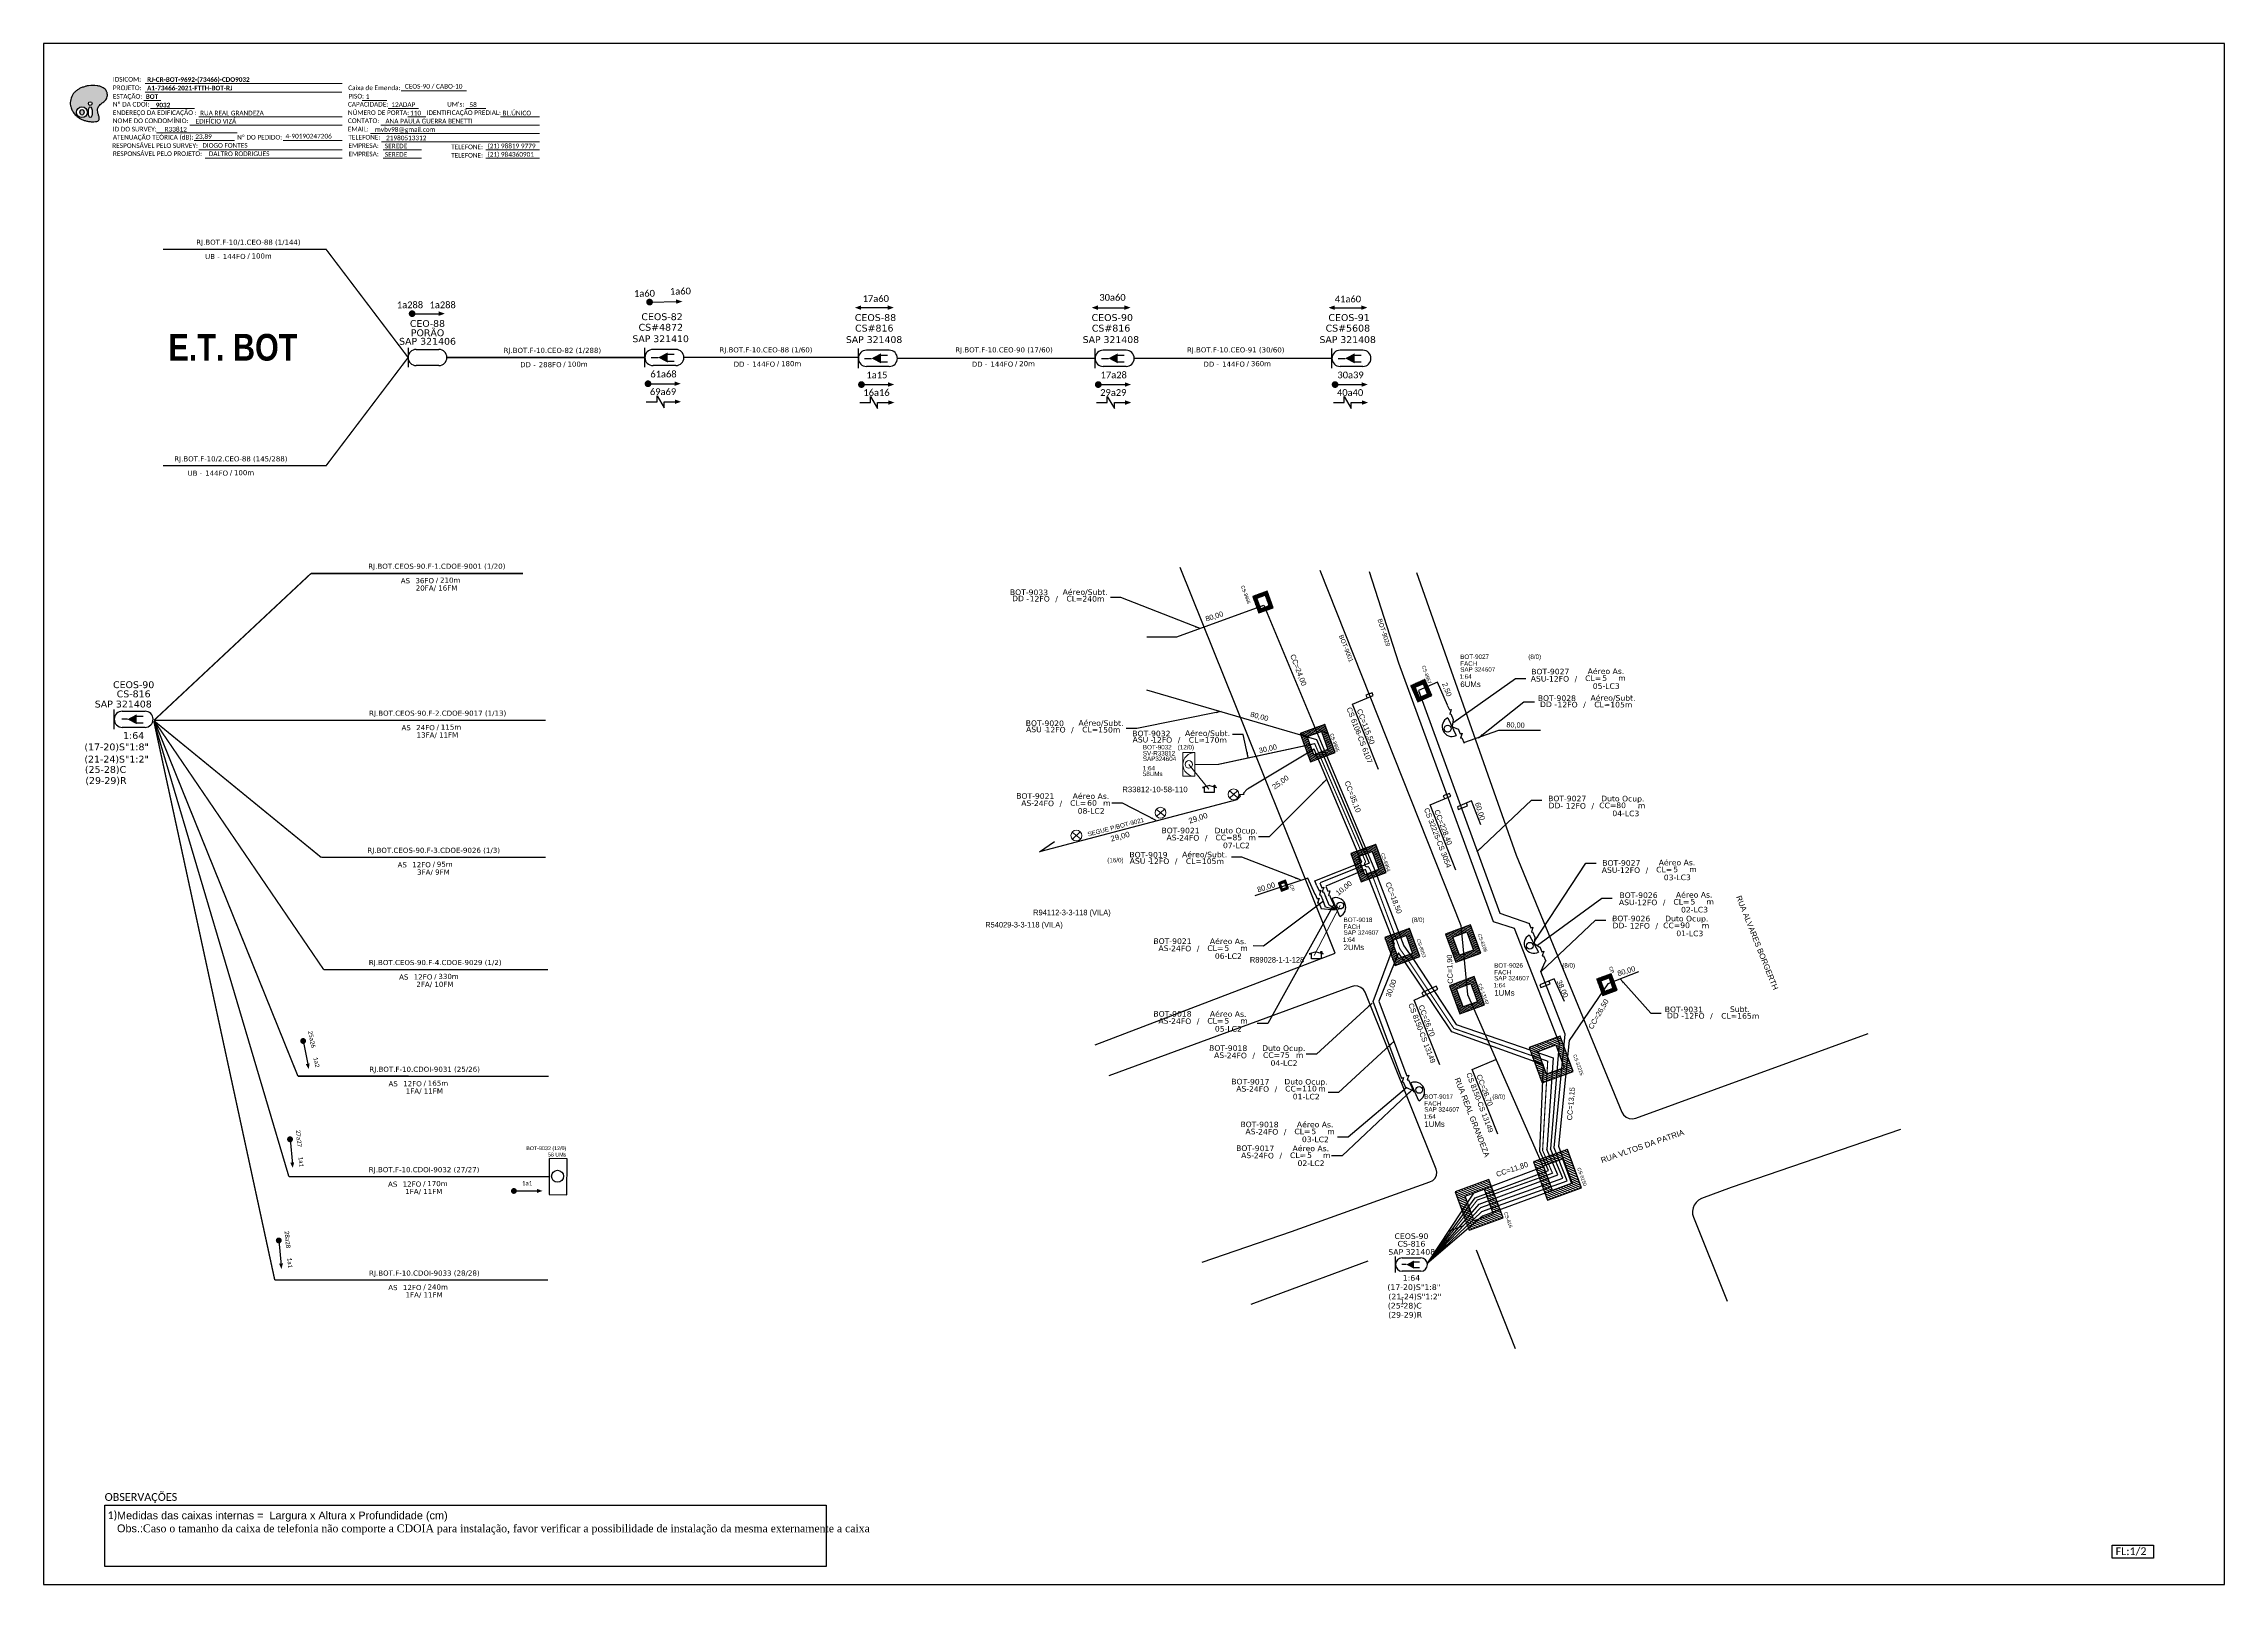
# Paper-space layout 'CDOI-9032' of a CAD drawing. Header units: metres, sheet in millimetres. Extents: x -439 to 402, y -851 to -257.
# The model-space entities are those that its viewports show. They can reach past a viewport. Long polylines and large blocks are cut down to what shows.
import ezdxf
from ezdxf.enums import TextEntityAlignment as Align

# ---------------------------------------------------------------- set-up
doc = ezdxf.new("R2010")
doc.units = ezdxf.units.M
doc.linetypes.add('PHANTOM2', pattern=[1.25, 0.625, -0.125, 0.125, -0.125, 0.125, -0.125])
for name, color, linetype in [('10.1-Caixas Subterrâneas', 5, 'Continuous'), ('20.4-CEOS', 1, 'Continuous'), ('20.5-CABO AÉREO', 1, 'Continuous'), ('20.5-CEO', 1, 'Continuous'), ('CAP a instalar', 1, 'Continuous'), ('CDO_POSTE', 1, 'Continuous'), ('Comprimeto de lance', 3, 'Continuous'), ('E.T.', 7, 'Continuous'), ('label_cabos', 7, 'Continuous'), ('Legenda', 1, 'Continuous'), ('locais', 7, 'Continuous'), ('Meio Fio', 7, 'Continuous'), ('QUADRA', 7, 'Continuous'), ('SETA', 7, 'Continuous'), ('Subida Lateral', 5, 'Continuous'), ('surveys', 7, 'Continuous'), ('surveys legendas', 7, 'Continuous')]:
    doc.layers.add(name, color=color, linetype=linetype)
for name, color, linetype, lineweight in [('10.4-Postes', 1, 'Continuous', 0), ("20.0-LEGENDA DOS CDO'S", 1, 'Continuous', 0), ('20.1-CDO_INTERIOR', 1, 'Continuous', 0), ('40.1-ETIQUETAS', 1, 'Continuous', 20), ('Segmento Logradouro Texto', 238, 'Continuous', 0)]:
    doc.layers.add(name, color=color, linetype=linetype, lineweight=lineweight)
doc.layers.add('DROP DE CLIENTE', color=140, linetype='Continuous', plot=False)
doc.layers.add('EXTRA', color=50, linetype='Continuous', plot=False)
doc.styles.add('ARIAL', font='arial.ttf')
doc.styles.add('DIGICADE', font='arial.ttf')
doc.styles.add('FTTH', font='arial.ttf')
doc.styles.add('siredit', font='verdana.ttf')
doc.styles.add('SWISS BIT', font='swisscb.ttf')
doc.styles.add('WMF-Calibri0', font='calibri.ttf')
doc.styles.add('WMF-Calibri1', font='calibrib.ttf')
doc.linetypes.add('FENCELINE1', pattern='A,0.25,-0.1,[133,ltypeshp.shx,S=0.1,R=0,X=-0.1,Y=0],-0.1,1', length=1.45)
doc.dimstyles.new('ISO-25', dxfattribs={"dimtxt": 2.5, "dimasz": 2.5, "dimexe": 1.25, "dimexo": 0.625, "dimtad": 1, "dimtxsty": 'Standard', "dimcen": 2.5, "dimadec": 0, "dimazin": 0, "dimtfac": 1, "dimtmove": 0, "dimatfit": 3, "dimfxl": 0, "dimarcsym": 0})

# ---------------------------------------------------------------- blocks, each defined once
blk = doc.blocks.new('OI')
h = blk.add_hatch(color=40)
edge = h.paths.add_edge_path()
edge.add_spline(control_points=[(4.35, -0.67), (3.92, -0.99), (3.26, -1.5), (2.81, -2.59), (2.9, -3.5), (3.06, -4.27), (3.31, -4.85), (3.37, -5.39), (3.4, -5.88), (3.2, -6.4), (2.54, -6.61), (1.65, -6.63), (0.55, -6.67), (-0.56, -6.42), (-1.61, -6.14), (-2.77, -5.61), (-3.92, -4.77), (-4.89, -3.7), (-5.34, -2.65), (-5.6, -1.94), (-5.85, -0.96), (-5.71, 0.47), (-5.1, 2.02), (-4.14, 3.02), (-3.3, 3.61), (-2.37, 4.16), (-1.36, 4.44), (-0.56, 4.7), (0.79, 4.85), (2.24, 4.97), (3.79, 4.57), (4.67, 4.21), (5.44, 3.65), (5.76, 2.99), (6.03, 2.21), (6.01, 1.46), (5.72, 0.64), (5.31, 0.08), (4.88, -0.38), (4.51, -0.55), (4.35, -0.67)], knot_values=[0, 0, 0, 0, 1.60434, 2.417191, 3.427595, 4.282808, 4.776746, 5.304182, 5.888771, 6.258406, 6.858137, 7.79129, 8.986195, 10.124242, 11.187857, 12.242908, 13.953784, 15.414161, 16.515391, 17.349188, 17.675853, 19.552021, 21.515531, 22.568638, 23.63245, 24.621084, 25.782718, 26.745347, 27.142653, 29.870543, 31.004649, 31.921532, 32.709589, 33.801391, 34.042471, 35.192333, 35.971461, 36.628871, 37.254359, 37.836911, 37.836911, 37.836911, 37.836911], degree=3, periodic=0)
h.paths.add_polyline_path([(1.13, -0.87, -1), (-0.04, -0.87, -1)], flags=16)
edge = h.paths.add_edge_path(flags=16)
edge.add_ellipse((0.56, -3.59), major_axis=(-0.02, 1.71), ratio=0.361305, start_angle=0, end_angle=360)
h.paths.add_polyline_path([(-0.36, -3.62, -1), (-3.8, -3.62, -1)], flags=16)
edge = h.paths.add_edge_path(flags=0)
edge.add_ellipse((-2.08, -3.62), major_axis=(0, 0.885), ratio=0.758294, start_angle=0, end_angle=360)
at = {"color": 40}
for centre, radius in [((-2.08, -3.62), 1.72), ((0.54, -0.87), 0.587)]:
    blk.add_circle(centre, radius, dxfattribs=at)
blk.add_ellipse((-2.08, -3.62), major_axis=(0, 0.885), ratio=0.758294, start_param=-3.141592653589792, end_param=3.141592653589792, dxfattribs=at)
blk.add_ellipse((0.56, -3.59), major_axis=(-0.02, 1.71), ratio=0.361305, dxfattribs=at)
at = {"color": 40, "start_tangent": (-0.800898, -0.598801), "end_tangent": (-0.800898, -0.598801)}
blk.add_spline([(4.35, -0.67), (3.2, -1.78), (2.9, -2.54), (2.92, -3.55), (3.12, -4.38), (3.28, -4.85), (3.37, -5.37), (3.35, -5.95), (3.2, -6.29), (2.66, -6.55), (1.73, -6.63), (0.54, -6.62), (-0.58, -6.41), (-1.6, -6.11), (-2.56, -5.67), (-3.95, -4.67), (-4.89, -3.56), (-5.37, -2.56), (-5.64, -1.78), (-5.72, -1.46), (-5.63, 0.42), (-4.84, 2.22), (-4.13, 2.99), (-3.27, 3.62), (-2.4, 4.09), (-1.3, 4.47), (-0.37, 4.72), (0.02, 4.77), (2.75, 4.8), (3.85, 4.53), (4.69, 4.16), (5.31, 3.68), (5.85, 2.73), (5.93, 2.5), (5.94, 1.35), (5.67, 0.62), (5.29, 0.08), (4.84, -0.36), (4.35, -0.67)], degree=3, dxfattribs=at)
blk = doc.blocks.new('*X70')
at = {"color": 0, "linetype": 'Continuous'}
for p, q in [((-1.25, 0.34099), (-0.49099, 1.1)), ((-1.25, 0.517767), (-0.667767, 1.1)), ((-1.25, 0.694544), (-0.844544, 1.1)), ((-1.25, 0.87132), (-1.02132, 1.1)), ((-1.25, 1.048097), (-1.198097, 1.1)), ((-1.25, 0.164214), (-0.8035, 0.610714)), ((-1.25, -0.012563), (-0.8035, 0.433937)), ((-1.25, -0.18934), (-0.8035, 0.25716)), ((-1.25, -0.366117), (-0.8035, 0.080383)), ((-0.789214, 0.625), (-0.314214, 1.1)), ((-0.612437, 0.625), (-0.137437, 1.1)), ((-0.43566, 0.625), (0.03934, 1.1)), ((-0.258883, 0.625), (0.216117, 1.1)), ((-0.082107, 0.625), (0.392893, 1.1)), ((0.09467, 0.625), (0.56967, 1.1)), ((0.271447, 0.625), (0.746447, 1.1)), ((0.448223, 0.625), (0.923223, 1.1)), ((0.625, 0.625), (1.1, 1.1)), ((0.801777, 0.625), (1.25, 1.073223)), ((0.8035, 0.449947), (1.25, 0.896447)), ((0.8035, 0.27317), (1.25, 0.71967)), ((0.8035, 0.096393), (1.25, 0.542893)), ((0.8035, -0.080383), (1.25, 0.366117)), ((0.8035, -0.25716), (1.25, 0.18934)), ((0.8035, -0.433937), (1.25, 0.012563)), ((-1.25, -0.542893), (-0.8035, -0.096393)), ((-1.25, -0.71967), (-0.8035, -0.27317)), ((-1.25, -0.896447), (-0.8035, -0.449947)), ((-1.25, -1.073223), (-0.801777, -0.625)), ((-1.1, -1.1), (-0.625, -0.625)), ((-0.923223, -1.1), (-0.448223, -0.625)), ((-0.746447, -1.1), (-0.271447, -0.625)), ((-0.56967, -1.1), (-0.09467, -0.625)), ((-0.392893, -1.1), (0.082107, -0.625)), ((-0.216117, -1.1), (0.258883, -0.625)), ((-0.03934, -1.1), (0.43566, -0.625)), ((0.137437, -1.1), (0.612437, -0.625)), ((0.314214, -1.1), (0.789214, -0.625)), ((0.49099, -1.1), (1.25, -0.34099)), ((0.667767, -1.1), (1.25, -0.517767)), ((0.8035, -0.610714), (1.25, -0.164214)), ((0.844544, -1.1), (1.25, -0.694544)), ((1.02132, -1.1), (1.25, -0.87132)), ((1.198097, -1.1), (1.25, -1.048097))]:
    blk.add_line(p, q, dxfattribs=at)
blk = doc.blocks.new('MANHOLE_MQ')
at = {"color": 0, "linetype": 'Continuous'}
for p, q in [((0.00000623, 0.00000569), (-0.00000627, 0.00000569)), ((-0.00000627, 0.00000569), (-0.00000627, -0.00000531)), ((-0.00000404, 0.00000331), (0.00000399, 0.00000331)), ((-0.00000404, -0.00000294), (-0.00000404, 0.00000331)), ((0.00000399, 0.00000331), (0.00000399, -0.00000294)), ((0.00000623, -0.00000531), (0.00000623, 0.00000569)), ((-0.00000627, -0.00000531), (0.00000623, -0.00000531)), ((0.00000399, -0.00000294), (-0.00000404, -0.00000294)), ((0.00000399, -0.00000294), (0.00000399, -0.00000294))]:
    blk.add_line(p, q, dxfattribs=at)
at = {"color": 0, "linetype": 'Continuous', "xscale": 5e-06, "yscale": 5e-06, "zscale": 1e-05}
blk.add_blockref('*X70', (-0.00000002, 0.00000019), dxfattribs=at)
blk = doc.blocks.new('SURVEY_SURVEY')
for p, q in [((0, 0.0000127), (-0.0000126, 0.000009)), ((-0.0000126, 0.000009), (-0.0000086, 0.000009)), ((-0.0000086, 0), (-0.0000086, 0.000009)), ((0.0000086, 0), (-0.0000086, 0)), ((0, 0.0000127), (0.0000126, 0.000009)), ((0.0000084, 0.0000132), (0.0000098, 0.0000132)), ((0.0000084, 0.0000103), (0.0000084, 0.0000132)), ((0.0000126, 0.000009), (0.0000086, 0.000009)), ((0.0000086, 0.000009), (0.0000086, 0)), ((0.0000098, 0.0000132), (0.0000098, 0.0000099))]:
    blk.add_line(p, q)
blk = doc.blocks.new('PDO_PRD')
at = {"color": 7}
blk.add_line((2.5, 0), (-2.5, 0), dxfattribs=at)
blk.add_circle((0, 1.19), 0.862, dxfattribs=at)
blk.add_arc((0, 0), 2.5, 0, 180, dxfattribs=at)
blk = doc.blocks.new('POLE_POLE')
at = {"layer": '10.4-Postes', "color": 1, "linetype": 'PHANTOM2'}
for points in [[(-0.0000049, 0.000008), (0.0000045, 0.0000004)], [(0.0000042, 0.0000083), (-0.0000046, 0.0000001)]]:
    blk.add_lwpolyline(points, dxfattribs=at)
at = {"layer": '10.4-Postes', "color": 1}
blk.add_circle((-0.0000002, 0.0000042), 0.00000604, dxfattribs=at)
blk = doc.blocks.new('Inst CDOE-8 CAIXA DIST OPT CDOE 48F_8D C_SPL OPTAP')
at = {"layer": "20.0-LEGENDA DOS CDO'S", "color": 0, "style": 'ARIAL'}
for tag, p, height in [('CORDOALHA', (0.12, 4.02), 0.8), ('FID', (0.12, 5.25), 0.8), ('1:XX', (-0.01, 1.7), 0.8), ('SAP', (0.12, 2.96), 0.8), ('UMS', (0.14, 0.22), 1)]:
    blk.add_attdef(tag, p, '', height=height, rotation=0.118, dxfattribs=at)
at = {"layer": "20.0-LEGENDA DOS CDO'S", "color": 0}
for tag, p, style, flags in [('ID_ATIVIDADE', (0.12, 6.47), 'ARIAL', 3), ('FATOR', (7.92, 6.47), 'ARIAL', 1), ('QTDE', (0.23, -0.97), 'DIGICADE', 3)]:
    blk.add_attdef(tag, p, '', height=0.8, rotation=0.118, dxfattribs=dict(at, style=style, flags=flags))
at = {"layer": "20.0-LEGENDA DOS CDO'S", "color": 0, "style": 'ARIAL'}
blk.add_attdef('FIBRAS_UTILIZADAS', text='', height=0.8, rotation=0.118, dxfattribs=at).set_placement((13.48, 5.26), align=Align.CENTER)
blk = doc.blocks.new('Inst CB DT OCUP CFOA-SM-AS-80-TS-24')
at = {"layer": 'label_cabos', "color": 0, "style": 'siredit'}
for tag, flags, p in [('ID_ATIVIDADE', 3, (1.31, 2.67)), ('FATOR', 1, (11.56, 2.55))]:
    blk.add_attdef(tag, text='', height=1, rotation=359.69, dxfattribs=dict(at, flags=flags)).set_placement(p, align=Align.MIDDLE_CENTER)
for tag, p in [('TIPO_CABO', (1.76, 0)), ('DESTINO_CABO', (3.13, 1.26)), ('CABO', (4.69, -0.05)), ('/', (7.71, -0.05)), ('LANCE', (10.91, 0)), ('TIPO_CABO', (13.11, 1.24)), ('UND', (15.96, 0)), ('FID', (13.15, -1.41))]:
    blk.add_attdef(tag, text='', height=1, rotation=359.69, dxfattribs=at).set_placement(p, align=Align.MIDDLE_CENTER)
blk.add_attdef('QTDE', (12.43, -0.47), '', height=1, rotation=359.69, dxfattribs=at)
blk = doc.blocks.new('Inst CB AS CFOA-SM-AS-80-TS-24')
at = {"layer": 'label_cabos', "color": 0, "style": 'siredit'}
for tag, flags, p in [('ID_ATIVIDADE', 3, (1.31, 2.67)), ('FATOR', 1, (11.56, 2.55))]:
    blk.add_attdef(tag, text='', height=1, rotation=359.69, dxfattribs=dict(at, flags=flags)).set_placement(p, align=Align.MIDDLE_CENTER)
for tag, p in [('TIPO_CABO', (1.76, 0)), ('DESTINO_CABO', (3.13, 1.26)), ('CABO', (4.69, -0.05)), ('/', (7.71, -0.05)), ('LANCE', (10.81, 0)), ('TIPO_CABO', (13.11, 1.24)), ('UND', (15.96, 0)), ('FID', (13.15, -1.41))]:
    blk.add_attdef(tag, text='', height=1, rotation=359.69, dxfattribs=at).set_placement(p, align=Align.MIDDLE_CENTER)
blk.add_attdef('QTDE', (12.43, -0.47), '', height=1, rotation=359.69, dxfattribs=at)
blk = doc.blocks.new('LEGENDA DOS CABOS')
at = {"layer": 'EXTRA', "color": 0, "style": 'siredit'}
for tag, p in [('ID', (4.6, 0.97)), ('XX', (9.03, 0.97))]:
    blk.add_attdef(tag, text='', height=0.48, rotation=359.69, dxfattribs=at).set_placement(p, align=Align.MIDDLE_CENTER)
at = {"layer": 'Legenda', "color": 0, "style": 'siredit'}
for tag, p in [('TIPO_CABO', (1.31, 0)), ('CABO', (4.69, -0.05)), ('/', (6.81, -0.05)), ('METROS', (10.03, -0.05))]:
    blk.add_attdef(tag, text='', height=0.8, rotation=359.69, dxfattribs=at).set_placement(p, align=Align.MIDDLE_CENTER)
blk = doc.blocks.new('Inst CB DT OCUP CFOA-SM-DD-S-12')
at = {"layer": 'label_cabos', "color": 0, "style": 'siredit'}
for tag, flags, p in [('ID_ATIVIDADE', 3, (1.31, 2.67)), ('FATOR', 1, (11.56, 2.55))]:
    blk.add_attdef(tag, text='', height=1, rotation=359.69, dxfattribs=dict(at, flags=flags)).set_placement(p, align=Align.MIDDLE_CENTER)
for tag, p in [('TIPO_CABO', (1.11, 0)), ('DESTINO_CABO', (3.13, 1.26)), ('CABO', (4.69, -0.05)), ('/', (7.71, -0.05)), ('LANCE', (10.41, 0.02)), ('TIPO_CABO', (13.11, 1.24)), ('UND', (16.46, 0)), ('FID', (13.65, -1.41))]:
    blk.add_attdef(tag, text='', height=1, rotation=359.69, dxfattribs=at).set_placement(p, align=Align.MIDDLE_CENTER)
blk.add_attdef('QTDE', (11.93, -0.45), '', height=1, rotation=359.69, dxfattribs=at)
blk = doc.blocks.new('Inst CB AS CFOA-SM-ASU-120-S-12')
at = {"layer": 'label_cabos', "color": 0, "style": 'siredit'}
for tag, flags, p in [('ID_ATIVIDADE', 3, (1.31, 2.67)), ('FATOR', 1, (11.56, 2.55))]:
    blk.add_attdef(tag, text='', height=1, rotation=359.69, dxfattribs=dict(at, flags=flags)).set_placement(p, align=Align.MIDDLE_CENTER)
for tag, p in [('TIPO_CABO', (1.26, 0)), ('DESTINO_CABO', (3.13, 1.26)), ('CABO', (4.69, -0.05)), ('/', (7.71, -0.05)), ('LANCE', (10.81, 0)), ('TIPO_CABO', (13.11, 1.24)), ('UND', (15.96, 0)), ('FID', (13.15, -1.41))]:
    blk.add_attdef(tag, text='', height=1, rotation=359.69, dxfattribs=at).set_placement(p, align=Align.MIDDLE_CENTER)
blk.add_attdef('QTDE', (12.43, -0.47), '', height=1, rotation=359.69, dxfattribs=at)
blk = doc.blocks.new('ETIQUETA_RS5F')
at = {"layer": '40.1-ETIQUETAS', "color": 0, "style": 'siredit'}
blk.add_text('/', height=1.5, dxfattribs=at).set_placement((1.58, -1.95), align=Align.MIDDLE_RIGHT)
for tag, p in [('ETIQUETA_R_SECUNDARIA', (1.21, 2.1)), ('ETIQUETA_R_PRIMARIA', (1.21, 4.1)), ('F_ATIVAS/F_MORTAS', (1.14, -4.24))]:
    blk.add_attdef(tag, text='', height=1.5, dxfattribs=at).set_placement(p, align=Align.MIDDLE_CENTER)
for tag, p in [('TIPO_CABO', (-6.58, -2.12)), ('CAP_CABO', (0.4, -2.09))]:
    blk.add_attdef(tag, text='', height=1.5, dxfattribs=at).set_placement(p, align=Align.MIDDLE_RIGHT)
blk.add_attdef('METROS', text='', height=1.5, dxfattribs=at).set_placement((2.14, -1.95), align=Align.MIDDLE_LEFT)
for tag, p in [('FUSÃO_1', (0.85, -8.39)), ('FUSÃO_2', (0.85, -10.6)), ('FUSÃO_3', (0.85, -12.93)), ('FUSÃO_4', (0.85, -15.14)), ('FUSÃO_5', (0.85, -17.16))]:
    blk.add_attdef(tag, text='', height=1.5, dxfattribs=at).set_placement(p, align=Align.CENTER)

msp = doc.modelspace()

# ---------------------------------------------------------------- linework, layer by layer
at = {"color": 0}
for p, q in [((-1262.5, -469.23), (-984.25, -469.23)), ((-1262.5, -492.93), (-1262.5, -469.23)), ((-984.25, -469.23), (-984.25, -492.93)), ((-984.25, -492.93), (-1262.5, -492.93))]:
    msp.add_line(p, q, dxfattribs=at)
msp.add_lwpolyline([(-1286.07, -499.81), (-445.07, -499.81), (-445.07, 94.19), (-1286.07, 94.19)], close=True)
at = {"color": 7, "lineweight": 0}
for points in [[(-1246.94, 78.79), (-1170.96, 78.79)], [(-1148.15, 76.01), (-1123.01, 76.01)], [(-1247.47, 72.24), (-1240.92, 72.24)], [(-1246.97, 75.52), (-1171.01, 75.52)], [(-1244.81, 69.17), (-1227.84, 69.17)], [(-1163.19, 72.28), (-1153.71, 72.28)], [(-1153.14, 69.17), (-1141.52, 69.17)], [(-1123.2, 69.17), (-1115.53, 69.17)], [(-1242.49, 59.75), (-1211.44, 59.75)], [(-1229.65, 62.82), (-1170.98, 62.82)], [(-1226.24, 65.93), (-1170.98, 65.93)], [(-1160.06, 59.58), (-1094.8, 59.58)], [(-1156.02, 62.82), (-1094.8, 62.82)], [(-1145.56, 65.93), (-1138.61, 65.93)], [(-1109.86, 65.93), (-1094.82, 65.93)], [(-1227.96, 56.79), (-1212.45, 56.79)], [(-1226.24, 53.23), (-1170.98, 53.23)], [(-1193.73, 56.79), (-1170.96, 56.79)], [(-1155.78, 56.34), (-1094.8, 56.34)], [(-1155.17, 53.23), (-1140.37, 53.23)], [(-1115.57, 53.23), (-1094.8, 53.23)], [(-1223.75, 49.99), (-1170.98, 49.99)], [(-1155.17, 49.99), (-1140.37, 49.99)], [(-1115.57, 49.99), (-1094.8, 49.99)]]:
    msp.add_lwpolyline(points, dxfattribs=at)
at = {"color": 7}
for points, const_width in [([(-1053.03, -5.46, 1), (-1051.73, -5.44, 1)], 1.3), ([(-1144.6, -9.93, 1), (-1143.31, -9.93, 1)], 1.3), ([(-1053.63, -36.93, 1), (-1052.33, -36.93, 1)], 1.3), ([(-971.32, -37.25, 1), (-970.02, -37.25, 1)], 1.3), ([(-880, -37.25, 1), (-878.7, -37.25, 1)], 1.3), ([(-788.67, -37.25, 1), (-787.38, -37.25, 1)], 1.3), ([(-1186.09, -289.76, 1), (-1185.87, -290.87, 1)], 1.13), ([(-1191.1, -327.66, 1), (-1190.99, -328.79, 1)], 1.13), ([(-1105.28, -348.14, 1), (-1104.15, -348.14, 1)], 1.13), ([(-1195.44, -366.65, 1), (-1195.33, -367.78, 1)], 1.13)]:
    msp.add_lwpolyline(points, format="xyb", close=True, dxfattribs=dict(at, const_width=const_width))
for points in [[(-1049.51, -43.87), (-1049.51, -41.58), (-1046.77, -46.16), (-1046.77, -43.87)], [(-967.2, -44.19), (-967.2, -41.9), (-964.46, -46.48), (-964.46, -44.19)], [(-875.88, -44.19), (-875.88, -41.9), (-873.14, -46.48), (-873.13, -44.19)], [(-784.55, -44.19), (-784.55, -41.9), (-781.81, -46.48), (-781.81, -44.19)]]:
    msp.add_lwpolyline(points, dxfattribs=at)
at = {"color": 1}
msp.add_lwpolyline([(-1091.15, -349.53), (-1084.28, -349.57), (-1084.2, -335.71), (-1091.07, -335.67)], close=True, dxfattribs=at)
at = {"color": 7}
msp.add_lwpolyline([(-488.37, -484.64), (-472.44, -484.64), (-472.44, -489.7), (-488.37, -489.7)], close=True, dxfattribs=at)
at = {"layer": '10.1-Caixas Subterrâneas', "color": 30}
for points in [[(-771.31, -185.65), (-781.26, -160.43), (-773.29, -157.11), (-773.74, -156.04), (-776.14, -157.01), (-775.71, -157.98)], [(-741.45, -224.47), (-751.4, -199.25), (-743.43, -195.93), (-743.88, -194.86), (-746.28, -195.83), (-745.85, -196.8)], [(-731.75, -206.98), (-735.38, -197.74), (-740.87, -200.05), (-740.52, -201.12), (-736.96, -199.68), (-737.4, -198.51)], [(-699.57, -275.09), (-703.51, -266.36), (-709, -268.67), (-708.65, -269.74), (-705.09, -268.3), (-705.53, -267.13)], [(-747.65, -299.49), (-757.48, -274.53), (-748.43, -270.4), (-749, -269.18), (-754.61, -271.76), (-753.8, -273.26)], [(-725.3, -326.29), (-735.13, -301.33), (-726.04, -297.41)]]:
    msp.add_lwpolyline(points, dxfattribs=at)
at = {"layer": '20.1-CDO_INTERIOR', "color": 1, "lineweight": 18}
msp.add_lwpolyline([(-846.7, -188.27), (-846.7, -179.13), (-842.13, -179.13), (-842.13, -188.26)], close=True, dxfattribs=at)
msp.add_circle((-844.42, -183.7), 1.46, dxfattribs=at)
msp.add_arc((-842.13, -183.7), 4.57, 90.02759, 270.02759, dxfattribs=at)
at = {"layer": '20.4-CEOS', "color": 7}
for p, q in [((-1042.26, -23.69), (-1051.05, -23.69)), ((-959.95, -24.01), (-968.74, -24.01)), ((-777.31, -24.01), (-786.09, -24.01)), ((-1042.26, -29.95), (-1051.05, -29.95)), ((-959.95, -30.27), (-968.74, -30.27)), ((-777.31, -30.28), (-786.09, -30.28)), ((-1255.72, -163.17), (-1246.97, -163.17)), ((-1246.97, -169.41), (-1255.72, -169.41))]:
    msp.add_line(p, q, dxfattribs=at)
at = {"layer": '20.4-CEOS', "color": 5}
for p, q in [((-868.63, -24.01), (-877.42, -24.01)), ((-868.63, -30.28), (-877.42, -30.28)), ((-762.16, -373.96), (-754.97, -373.96)), ((-754.97, -379.08), (-762.16, -379.08))]:
    msp.add_line(p, q, dxfattribs=at)
at = {"layer": '20.4-CEOS', "color": 7}
for points in [[(-1054.18, -30.6), (-1054.18, -23.04)], [(-971.87, -30.92), (-971.87, -23.36)], [(-789.23, -30.92), (-789.23, -23.36)], [(-1051.75, -26.82), (-1049.08, -26.82)], [(-1051.75, -26.82), (-1049.08, -26.82)], [(-1045.61, -25.58), (-1042.94, -25.58)], [(-1045.61, -25.58), (-1042.94, -25.58)], [(-1045.61, -28.18), (-1042.94, -28.18)], [(-1045.61, -28.18), (-1042.94, -28.18)], [(-969.44, -27.14), (-966.77, -27.14)], [(-969.44, -27.14), (-966.77, -27.14)], [(-963.3, -25.9), (-960.63, -25.9)], [(-963.3, -25.9), (-960.63, -25.9)], [(-963.3, -28.5), (-960.63, -28.5)], [(-963.3, -28.5), (-960.63, -28.5)], [(-786.79, -27.14), (-784.13, -27.14)], [(-786.79, -27.14), (-784.13, -27.14)], [(-780.66, -25.9), (-777.99, -25.9)], [(-780.66, -25.9), (-777.99, -25.9)], [(-780.66, -28.51), (-777.99, -28.51)], [(-780.66, -28.51), (-777.99, -28.51)], [(-1258.84, -170.05), (-1258.84, -162.52)], [(-1253.76, -166.29), (-1255.87, -166.29)], [(-1250.31, -165.05), (-1247.65, -165.05)], [(-1250.31, -167.64), (-1247.65, -167.64)]]:
    msp.add_lwpolyline(points, dxfattribs=at)
for points in [[(-1049.08, -26.82, 0, 3.87, 0), (-1045.45, -26.82, 3.87, 3.87, 0)], [(-1049.08, -26.82, 0, 3.87, 0), (-1045.45, -26.82, 3.87, 3.87, 0)], [(-966.77, -27.14, 0, 3.87, 0), (-963.14, -27.14, 3.87, 3.87, 0)], [(-966.77, -27.14, 0, 3.87, 0), (-963.14, -27.14, 3.87, 3.87, 0)], [(-784.13, -27.14, 0, 3.87, 0), (-780.5, -27.14, 3.87, 3.87, 0)], [(-784.13, -27.14, 0, 3.87, 0), (-780.5, -27.14, 3.87, 3.87, 0)], [(-1253.76, -166.29, 0, 3.85, 0), (-1250.15, -166.29, 3.85, 3.85, 0)]]:
    msp.add_lwpolyline(points, format="xyseb", dxfattribs=at)
at = {"layer": '20.4-CEOS', "color": 5}
for points in [[(-880.55, -30.92), (-880.55, -23.36)], [(-878.12, -27.14), (-875.45, -27.14)], [(-878.12, -27.14), (-875.45, -27.14)], [(-871.98, -25.9), (-869.31, -25.9)], [(-871.98, -25.9), (-869.31, -25.9)], [(-871.98, -28.51), (-869.31, -28.51)], [(-871.98, -28.51), (-869.31, -28.51)], [(-764.73, -379.61), (-764.73, -373.43)], [(-760.55, -376.52), (-762.28, -376.52)], [(-757.72, -375.5), (-755.53, -375.5)], [(-757.72, -377.63), (-755.53, -377.63)]]:
    msp.add_lwpolyline(points, dxfattribs=at)
for points in [[(-875.45, -27.14, 0, 3.87, 0), (-871.82, -27.14, 3.87, 3.87, 0)], [(-875.45, -27.14, 0, 3.87, 0), (-871.82, -27.14, 3.87, 3.87, 0)], [(-760.55, -376.52, 0, 3.16, 0), (-757.58, -376.52, 3.16, 3.16, 0)]]:
    msp.add_lwpolyline(points, format="xyseb", dxfattribs=at)
at = {"layer": '20.4-CEOS', "color": 7}
for centre, radius, start, end in [((-1051.05, -26.82), 3.13, 90, 270), ((-1042.26, -26.82), 3.13, 270, 90), ((-968.74, -27.14), 3.13, 90, 270), ((-959.95, -27.14), 3.13, 270, 90), ((-786.09, -27.14), 3.13, 90, 270), ((-777.31, -27.14), 3.13, 270, 90), ((-1255.72, -166.29), 3.12, 90, 270), ((-1246.97, -166.29), 3.12, 270, 90)]:
    msp.add_arc(centre, radius, start, end, dxfattribs=at)
at = {"layer": '20.4-CEOS', "color": 5}
for centre, radius, start, end in [((-877.42, -27.14), 3.13, 90, 270), ((-868.63, -27.14), 3.13, 270, 90), ((-762.16, -376.52), 2.56, 90, 270), ((-754.97, -376.52), 2.56, 270, 90)]:
    msp.add_arc(centre, radius, start, end, dxfattribs=at)
at = {"layer": '20.5-CABO AÉREO', "color": 7, "ltscale": 50, "const_width": 0.524}
for points in [[(-1240.04, 14.84), (-1177.1, 14.84), (-1145.5, -26.82)], [(-1240.04, -68.48), (-1177.1, -68.48), (-1145.5, -26.82)], [(-1130.45, -26.82), (-1054.18, -26.82)], [(-1039.07, -26.72), (-972.07, -26.72)], [(-956.82, -27.14), (-880.55, -27.14)], [(-865.49, -27.14), (-789.23, -27.14)]]:
    msp.add_lwpolyline(points, dxfattribs=at)
at = {"layer": '20.5-CEO', "color": 7}
for p, q in [((-1142.39, -23.7), (-1133.64, -23.7)), ((-1133.64, -29.94), (-1142.39, -29.94))]:
    msp.add_line(p, q, dxfattribs=at)
msp.add_lwpolyline([(-1145.5, -23.06), (-1145.5, -30.58)], dxfattribs=at)
for centre, start, end in [((-1142.39, -26.82), 90, 270), ((-1133.64, -26.82), 270, 90)]:
    msp.add_arc(centre, 3.12, start, end, dxfattribs=at)
at = {"layer": 'CAP a instalar', "color": 7, "linetype": 'FENCELINE1', "ltscale": 5}
for points in [[(-793.86, -108.82), (-739.52, -245.81), (-736.96, -272.45), (-707.76, -338.89)], [(-774.93, -109.3), (-763.55, -144.59), (-727.01, -244.25), (-718.94, -246.82), (-701.63, -291.13), (-704.93, -331.9)], [(-860.59, -134.52), (-849.08, -134.52), (-815.51, -122.35), (-792.37, -177.87), (-773.05, -223.57), (-761.52, -253.64), (-757.81, -258.89), (-741.28, -283.99), (-703.95, -296.8), (-706.32, -332.09), (-706.22, -332.24)], [(-860.73, -154.99), (-795.23, -174.1), (-774.86, -221.74), (-793.81, -229.4)], [(-744.69, -160.9), (-748.58, -152.03), (-755.83, -155.23), (-724.45, -241.03), (-713.1, -245.03)], [(-742.48, -166.37), (-742.93, -169)], [(-742.94, -169.05), (-740.5, -170.09)], [(-708.81, -170.59), (-724.99, -170.59), (-738.46, -175.41)], [(-795.02, -230.54), (-795.82, -228.63), (-777.77, -221.36), (-796.09, -177.87), (-821.75, -193.27)], [(-825.93, -197.34), (-901.95, -217.34), (-896.21, -213.39)], [(-776.28, -224.16), (-791.59, -230.63)], [(-763.08, -302.86), (-773.39, -275.06), (-765.15, -252.94), (-776.28, -224.16)], [(-795.71, -233.89), (-798.59, -227.5), (-819.01, -234.38)], [(-787.63, -239.67), (-790.34, -238), (-791.77, -234.45)], [(-793.5, -239.23), (-787.94, -239.77)], [(-788.04, -239.66), (-791.78, -238.68), (-792.76, -235.92)], [(-789.25, -236.25), (-787.61, -239.6), (-787.63, -239.59)], [(-710.99, -250.37), (-711.21, -252.72), (-709.02, -254.09)], [(-752.4, -376.1), (-734.05, -350.75), (-705.73, -340.27), (-709.11, -332.79), (-707.59, -299.51), (-743.05, -286.78), (-760.86, -260.16), (-763.57, -256.3), (-771.21, -274.92), (-761.14, -301.85)], [(-752.49, -376.29), (-731.46, -356), (-698.57, -344.21), (-703.53, -331.47), (-699.23, -287.63), (-708.64, -263.58), (-706.86, -259.56)], [(-670.95, -263.68), (-682.81, -268.26), (-697.71, -290.19), (-701.85, -330.81), (-696.59, -345.18), (-731.16, -357.85), (-752.58, -376.29)], [(-757.11, -309.98), (-760.92, -308.12)], [(-758.84, -307.33), (-757.75, -309.84), (-757.12, -309.98)], [(-707.76, -338.89), (-734.63, -348.98), (-752.58, -376.29), (-731.84, -354.52), (-700.23, -343.15), (-704.93, -331.9)], [(-752.4, -376.1), (-732.45, -353.17), (-702.18, -341.9), (-706.31, -332.19)]]:
    msp.add_lwpolyline(points, dxfattribs=at)
at = {"layer": 'CAP a instalar', "color": 7, "linetype": 'FENCELINE1', "ltscale": 7, "const_width": 0.529}
for points in [[(-1243.48, -166.68), (-1182.98, -110.09)], [(-1101.15, -110.09), (-1182.98, -110.09)], [(-1243.57, -167.01), (-1196.93, -382.46)], [(-1243.48, -166.68), (-1092.45, -166.69)], [(-1243.33, -167.01), (-1187.99, -303.88)], [(-1178.06, -262.8), (-1243.33, -167.01)], [(-1179.02, -219.54), (-1243.33, -167.01)], [(-1179.02, -219.54), (-1092.51, -219.55)], [(-1178.06, -262.8), (-1091.54, -262.8)], [(-1187.99, -303.88), (-1091.32, -303.9)], [(-1196.93, -382.46), (-1091.52, -382.48)]]:
    msp.add_lwpolyline(points, dxfattribs=at)
at = {"layer": 'CAP a instalar', "color": 1, "linetype": 'FENCELINE1', "ltscale": 7, "const_width": 0.529}
for points in [[(-1243.57, -167.01), (-1191.49, -342.59)], [(-1191.49, -342.59), (-1091.11, -342.6)]]:
    msp.add_lwpolyline(points, dxfattribs=at)
at = {"layer": 'CAP a instalar', "color": 1, "linetype": 'FENCELINE1', "ltscale": 5, "const_width": 0.43}
for points in [[(-841.99, -183.7), (-833.14, -183.7), (-795.89, -175.69), (-776.22, -221.3)], [(-775.25, -222.97), (-774.38, -224.52), (-763.02, -254.83), (-758.99, -260.48), (-742.24, -285.48), (-706.02, -298.1), (-708, -332.5), (-704.17, -341.29), (-733.15, -351.63), (-752.4, -376.1)]]:
    msp.add_lwpolyline(points, dxfattribs=at)
msp.add_lwpolyline([(-776.22, -221.3, 0.933346), (-775.19, -223.07)], format="xyb", dxfattribs=at)
at = {"layer": 'DROP DE CLIENTE', "lineweight": 0}
for p, q in [((-844.42, -183.7), (-836.67, -193.25)), ((-786.02, -238.12), (-796.14, -257.37))]:
    msp.add_line(p, q, dxfattribs=at)
at = {"layer": 'Meio Fio', "color": 1}
msp.add_circle((-1087.88, -342.47), 2.31, dxfattribs=at)
at = {"layer": 'QUADRA', "color": 4}
for points in [[(-880.53, -291.79), (-788.01, -256.47), (-822.02, -171.69), (-847.73, -107.78)], [(-756.6, -109.76), (-718.21, -218.7), (-677.45, -317.78), (-676.78, -318.84), (-675.81, -319.67), (-674.6, -320.16), (-673.3, -320.28), (-671.99, -320.03), (-582.42, -287.41)], [(-839.29, -375.63), (-804.8, -363.75), (-751.44, -344.68), (-750.33, -344.1), (-749.44, -343.2), (-748.89, -342.1), (-748.74, -340.9), (-749.01, -339.7), (-776.42, -271.55), (-777.08, -270.51), (-778.06, -269.71), (-779.26, -269.24), (-780.58, -269.11), (-781.86, -269.38), (-875.32, -303.78)], [(-569.97, -324.48), (-635.31, -346.82), (-646.72, -351.05), (-647.83, -351.7), (-648.76, -352.55), (-649.5, -353.57), (-649.99, -354.7), (-650.2, -355.91), (-650.14, -357.11), (-649.81, -358.29), (-636.84, -390.59)], [(-738.55, -361.58), (-744.38, -363.74)], [(-775.34, -375.22), (-811.48, -388.61), (-820.45, -391.93)], [(-718.42, -409.04), (-733.43, -371.02)]]:
    msp.add_lwpolyline(points, dxfattribs=at)
at = {"layer": 'SETA', "color": 7}
for points in [[(-1052.38, -5.45), (-1041.24, -5.28)], [(-970.81, -7.6), (-959.67, -7.6)], [(-879.49, -7.61), (-868.35, -7.61)], [(-788.17, -7.61), (-777.03, -7.61)], [(-1143.95, -9.93), (-1132.81, -9.93)], [(-1052.98, -36.93), (-1041.84, -36.93)], [(-970.67, -37.25), (-959.53, -37.25)], [(-879.35, -37.25), (-868.21, -37.25)], [(-788.03, -37.25), (-776.88, -37.25)], [(-1053.64, -43.87), (-1049.51, -43.87)], [(-1046.77, -43.87), (-1042.63, -43.87)], [(-971.33, -44.19), (-967.2, -44.19)], [(-964.46, -44.19), (-960.32, -44.19)], [(-880.01, -44.19), (-875.88, -44.19)], [(-873.13, -44.19), (-869, -44.19)], [(-788.69, -44.19), (-784.55, -44.19)], [(-781.81, -44.19), (-777.67, -44.19)], [(-1185.98, -290.32), (-1184.1, -299.89)], [(-1191.05, -328.23), (-1190.13, -337.94)], [(-1104.71, -348.14), (-1094.96, -348.14)], [(-1195.38, -367.21), (-1194.47, -376.92)]]:
    msp.add_lwpolyline(points, dxfattribs=at)
for points in [[(-1042.15, -4.41), (-1039.76, -5.24), (-1042.12, -6.14)], [(-970.81, -6.74), (-973.19, -7.6), (-970.81, -8.47)], [(-960.56, -6.72), (-958.19, -7.59), (-960.56, -8.45)], [(-879.49, -6.74), (-881.86, -7.61), (-879.49, -8.47)], [(-869.24, -6.73), (-866.87, -7.59), (-869.24, -8.45)], [(-788.17, -6.74), (-790.54, -7.61), (-788.17, -8.47)], [(-777.92, -6.73), (-775.55, -7.59), (-777.92, -8.45)], [(-1133.71, -9.05), (-1131.33, -9.91), (-1133.71, -10.78)], [(-1042.73, -36.05), (-1040.36, -36.91), (-1042.73, -37.78)], [(-960.42, -36.37), (-958.05, -37.23), (-960.42, -38.1)], [(-869.1, -36.37), (-866.73, -37.24), (-869.1, -38.1)], [(-777.78, -36.37), (-775.4, -37.24), (-777.78, -38.1)], [(-1042.63, -43.01), (-1040.25, -43.87), (-1042.63, -44.73)], [(-960.32, -43.33), (-957.94, -44.19), (-960.32, -45.05)], [(-869, -43.33), (-866.62, -44.19), (-869, -45.06)], [(-777.67, -43.33), (-775.3, -44.19), (-777.67, -45.06)], [(-1183.49, -298.97), (-1183.83, -301.16), (-1184.97, -299.26)], [(-1189.44, -337.09), (-1190, -339.23), (-1190.95, -337.23)], [(-1095.74, -347.37), (-1093.66, -348.12), (-1095.74, -348.88)], [(-1193.77, -376.07), (-1194.33, -378.21), (-1195.28, -376.21)]]:
    msp.add_solid(points, dxfattribs=at)
at = {"layer": 'Subida Lateral', "color": 5}
for points in [[(-744.75, -160.83), (-743.95, -162.71), (-743.2, -162.46), (-743.78, -164.33), (-743.33, -164.25), (-742.44, -166.34)], [(-740.58, -170.03), (-739.78, -171.91), (-739.03, -171.66), (-739.61, -173.53), (-739.15, -173.45), (-738.26, -175.54)], [(-825.93, -197.34), (-824.47, -195.9), (-824.98, -195.3), (-823.04, -195.15), (-823.28, -194.75), (-821.88, -193.26)], [(-795.71, -233.69), (-794.91, -235.57), (-794.17, -235.32), (-794.74, -237.19), (-794.29, -237.11), (-793.4, -239.2)], [(-795.01, -230.52), (-794.21, -232.4), (-793.47, -232.15), (-794.04, -234.02), (-793.59, -233.94), (-792.7, -236.03)], [(-793.93, -229.34), (-793.13, -231.23), (-792.39, -230.97), (-792.97, -232.84), (-792.51, -232.76), (-791.62, -234.86)], [(-791.56, -230.74), (-790.76, -232.62), (-790.02, -232.37), (-790.59, -234.24), (-790.14, -234.16), (-789.25, -236.25)], [(-713.26, -244.83), (-712.47, -246.71), (-711.72, -246.46), (-712.3, -248.33), (-711.84, -248.25), (-710.95, -250.34)], [(-709.09, -254.03), (-708.29, -255.92), (-707.55, -255.66), (-708.12, -257.53), (-707.67, -257.45), (-706.78, -259.54)], [(-763.16, -302.71), (-762.36, -304.6), (-761.62, -304.35), (-762.19, -306.21), (-761.74, -306.13), (-760.85, -308.23)], [(-761.16, -301.82), (-760.36, -303.7), (-759.62, -303.45), (-760.19, -305.32), (-759.74, -305.24), (-758.85, -307.33)]]:
    msp.add_lwpolyline(points, dxfattribs=at)

# ---------------------------------------------------------------- block references
at = {"color": 7, "xscale": 1.213923925163967, "yscale": 1.213923925163967, "zscale": 1.213923925163967, "rotation": 0.1532896023949059}
msp.add_blockref('OI', (-1268.76, 72.14), dxfattribs=at)
at = {"lineweight": 0}
ref = msp.add_blockref('Inst CB DT OCUP CFOA-SM-DD-S-12', (-705.25, -199.54), dxfattribs=dict(at, xscale=2.150537634408602, yscale=2.150537634408602, zscale=2.150537634408602))
ref.add_attrib('DESTINO_CABO', 'BOT-9027', dxfattribs={"layer": 'label_cabos', "color": 0, "height": 2.151, "rotation": 359.69001, "style": 'siredit'}).set_placement((-698.51, -196.83), align=Align.MIDDLE_CENTER)
ref.add_attrib('TIPO_CABO', 'Duto Ocup.', dxfattribs={"layer": 'label_cabos', "color": 0, "height": 2.151, "rotation": 359.69001, "style": 'siredit'}).set_placement((-677.06, -196.87), align=Align.MIDDLE_CENTER)
ref.add_attrib('/', '/', dxfattribs={"layer": 'label_cabos', "color": 0, "height": 2.15, "rotation": 359.69001, "style": 'siredit'}).set_placement((-688.66, -199.66), align=Align.MIDDLE_CENTER)
ref.add_attrib('FID', '04-LC3', dxfattribs={"layer": 'label_cabos', "color": 0, "height": 2.151, "rotation": 359.69001, "style": 'siredit'}).set_placement((-675.9, -202.58), align=Align.MIDDLE_CENTER)
ref.add_attrib('LANCE', 'CC=', dxfattribs={"layer": 'label_cabos', "color": 0, "height": 2.151, "rotation": 359.69001, "style": 'siredit'}).set_placement((-682.86, -199.5), align=Align.MIDDLE_CENTER)
ref.add_attrib('UND', 'm', dxfattribs={"layer": 'label_cabos', "color": 0, "height": 2.15, "rotation": 359.69001, "style": 'siredit'}).set_placement((-669.84, -199.54), align=Align.MIDDLE_CENTER)
ref.add_attrib('CABO', '12FO', dxfattribs={"layer": 'label_cabos', "color": 0, "height": 2.151, "rotation": 359.69001, "style": 'siredit'}).set_placement((-695.17, -199.66), align=Align.MIDDLE_CENTER)
ref.add_attrib('TIPO_CABO', 'DD-', dxfattribs={"layer": 'label_cabos', "color": 0, "height": 2.151, "rotation": 359.69001, "style": 'siredit'}).set_placement((-702.86, -199.55), align=Align.MIDDLE_CENTER)
ref.add_attrib('QTDE', '80', (-679.59, -200.52), dxfattribs={"layer": 'label_cabos', "color": 0, "height": 2.151, "rotation": 359.69001, "style": 'siredit'})
ref = msp.add_blockref('Inst CB DT OCUP CFOA-SM-DD-S-12', (-680.58, -245.8), dxfattribs=dict(at, xscale=2.150537634408602, yscale=2.150537634408602, zscale=2.150537634408602))
ref.add_attrib('DESTINO_CABO', 'BOT-9026', dxfattribs={"layer": 'label_cabos', "color": 0, "height": 2.151, "rotation": 359.69001, "style": 'siredit'}).set_placement((-673.84, -243.09), align=Align.MIDDLE_CENTER)
ref.add_attrib('TIPO_CABO', 'Duto Ocup.', dxfattribs={"layer": 'label_cabos', "color": 0, "height": 2.151, "rotation": 359.69001, "style": 'siredit'}).set_placement((-652.39, -243.13), align=Align.MIDDLE_CENTER)
ref.add_attrib('/', '/', dxfattribs={"layer": 'label_cabos', "color": 0, "height": 2.15, "rotation": 359.69001, "style": 'siredit'}).set_placement((-663.99, -245.91), align=Align.MIDDLE_CENTER)
ref.add_attrib('FID', '01-LC3', dxfattribs={"layer": 'label_cabos', "color": 0, "height": 2.151, "rotation": 359.69001, "style": 'siredit'}).set_placement((-651.23, -248.84), align=Align.MIDDLE_CENTER)
ref.add_attrib('LANCE', 'CC=', dxfattribs={"layer": 'label_cabos', "color": 0, "height": 2.151, "rotation": 359.69001, "style": 'siredit'}).set_placement((-658.19, -245.76), align=Align.MIDDLE_CENTER)
ref.add_attrib('UND', 'm', dxfattribs={"layer": 'label_cabos', "color": 0, "height": 2.15, "rotation": 359.69001, "style": 'siredit'}).set_placement((-645.17, -245.8), align=Align.MIDDLE_CENTER)
ref.add_attrib('CABO', '12FO', dxfattribs={"layer": 'label_cabos', "color": 0, "height": 2.151, "rotation": 359.69001, "style": 'siredit'}).set_placement((-670.5, -245.91), align=Align.MIDDLE_CENTER)
ref.add_attrib('TIPO_CABO', 'DD-', dxfattribs={"layer": 'label_cabos', "color": 0, "height": 2.151, "rotation": 359.69001, "style": 'siredit'}).set_placement((-678.18, -245.81), align=Align.MIDDLE_CENTER)
ref.add_attrib('QTDE', '90', (-654.92, -246.78), dxfattribs={"layer": 'label_cabos', "color": 0, "height": 2.151, "rotation": 359.69001, "style": 'siredit'})
at = {"layer": '10.1-Caixas Subterrâneas', "color": 30}
for p, xscale, yscale, zscale, rotation in [((-815.73, -121.07), 540561.5258944549, 540561.5258944549, 540561.5258944549, 110.0743727343682), ((-754.67, -155.19), 540561.525894455, 540561.525894455, 540561.525894455, 113.6066673089385), ((-794.6, -175.39), 926393.9603065822, 926393.9603065822, 926393.9603065822, 110.0743727343682), ((-774.97, -221.64), 926393.9603065822, 926393.9603065822, 926393.9603065822, 110.0743727343682), ((-807.87, -230.44), 269211.767456305, 269211.767456305, 269211.767456305, 110.0743727343682), ((-761.95, -254), 926393.9603065822, 926393.9603065822, 926393.9603065822, 110.0743727343682), ((-738.48, -252.69), 926393.9603065822, 926393.9603065822, 926393.9603065822, 110.0743727343682), ((-737, -272.61), 926393.9603065822, 926393.9603065822, 926393.9603065822, 110.0743727343682), ((-683.09, -268.55), 540561.5258944549, 540561.5258944549, 540561.5258944549, 110.0743727343682), ((-704.5, -297.39), 1162979.176128607, 1162979.176128607, 1162979.176128607, 110.0743727343682), ((-702.04, -341.78), 1260758.458363949, 1260758.458363949, 1260758.458363949, 110.0743727343682), ((-732.26, -353.42), 1260758.458363949, 1260758.458363949, 1260758.458363949, 110.0743727343682)]:
    msp.add_blockref('MANHOLE_MQ', p, dxfattribs=dict(at, xscale=xscale, yscale=yscale, zscale=zscale, rotation=rotation))
at = {"layer": "20.0-LEGENDA DOS CDO'S", "color": 7, "lineweight": 0, "xscale": 2.150537634408602, "yscale": 2.150537634408602, "zscale": 2.150537634408602}
for p, values in [((-784.99, -255.76), {'FID': 'BOT-9018', 'CORDOALHA': 'FACH', 'SAP': 'SAP 324607', '1:XX': '1:64', 'UMS': '2UMs', 'FIBRAS_UTILIZADAS': '(8/0)'}), ((-726.93, -273.34), {'FID': 'BOT-9026', 'CORDOALHA': 'FACH', 'SAP': 'SAP 324607', '1:XX': '1:64', 'UMS': '1UMs', 'FIBRAS_UTILIZADAS': '(8/0)'}), ((-753.88, -323.92), {'FID': 'BOT-9017', 'CORDOALHA': 'FACH', 'SAP': 'SAP 324607', '1:XX': '1:64', 'UMS': '1UMs', 'FIBRAS_UTILIZADAS': '(8/0)'})]:
    msp.add_blockref('Inst CDOE-8 CAIXA DIST OPT CDOE 48F_8D C_SPL OPTAP', p, dxfattribs=at).add_auto_attribs(values)
at = {"layer": '40.1-ETIQUETAS', "color": 7}
ref = msp.add_blockref('ETIQUETA_RS5F', (-1208.64, 14.89), dxfattribs=dict(at, xscale=1.309090909090909, yscale=1.309090909090909, zscale=1.309090909090909))
ref.add_attrib('ETIQUETA_R_SECUNDARIA', 'RJ.BOT.F-10/1.CEO-88 (1/144)', dxfattribs={"color": 0, "height": 1.9636, "style": 'siredit'}).set_placement((-1207.09, 17.64), align=Align.MIDDLE_CENTER)
ref.add_attrib('TIPO_CABO', 'UB - ', dxfattribs={"color": 0, "height": 1.964, "style": 'siredit'}).set_placement((-1217.3, 12.12), align=Align.MIDDLE_RIGHT)
ref.add_attrib('CAP_CABO', '144FO', dxfattribs={"color": 0, "height": 1.964, "style": 'siredit'}).set_placement((-1208.16, 12.15), align=Align.MIDDLE_RIGHT)
ref.add_attrib('METROS', '100m', dxfattribs={"color": 0, "height": 1.964, "style": 'siredit'}).set_placement((-1205.87, 12.33), align=Align.MIDDLE_LEFT)
ref = msp.add_blockref('ETIQUETA_RS5F', (-1215.41, -68.65), dxfattribs=dict(at, xscale=1.309090909090909, yscale=1.309090909090909, zscale=1.309090909090909))
ref.add_attrib('ETIQUETA_R_SECUNDARIA', 'RJ.BOT.F-10/2.CEO-88 (145/288)', dxfattribs={"color": 0, "height": 1.9636, "style": 'siredit'}).set_placement((-1213.86, -65.89), align=Align.MIDDLE_CENTER)
ref.add_attrib('TIPO_CABO', 'UB - ', dxfattribs={"color": 0, "height": 1.964, "style": 'siredit'}).set_placement((-1224.07, -71.42), align=Align.MIDDLE_RIGHT)
ref.add_attrib('CAP_CABO', '144FO', dxfattribs={"color": 0, "height": 1.964, "style": 'siredit'}).set_placement((-1214.93, -71.39), align=Align.MIDDLE_RIGHT)
ref.add_attrib('METROS', '100m', dxfattribs={"color": 0, "height": 1.964, "style": 'siredit'}).set_placement((-1212.65, -71.21), align=Align.MIDDLE_LEFT)
at = {"layer": 'CAP a instalar', "color": 7, "linetype": 'FENCELINE1', "ltscale": 5, "xscale": 1.506270967882164, "yscale": 1.506270967882164, "zscale": 1.506270967882164, "rotation": 115.36015505272}
msp.add_blockref('PDO_PRD', (-742.98, -169.15), dxfattribs=at)
at = {"layer": 'CAP a instalar', "linetype": 'FENCELINE1', "ltscale": 5, "xscale": 1.506270967882164, "yscale": 1.506270967882164, "zscale": 1.506270967882164}
for p, rotation in [((-787.66, -238.83), 293.3852210611132), ((-711.33, -252.75), 118.3858656834065)]:
    msp.add_blockref('PDO_PRD', p, dxfattribs=dict(at, rotation=rotation))
at = {"layer": 'CDO_POSTE', "color": 1, "xscale": 1.506270967882164, "yscale": 1.506270967882164, "zscale": 1.506270967882164, "rotation": 293.3852210611132}
msp.add_blockref('PDO_PRD', (-757.26, -309.91), dxfattribs=at)
at = {"layer": 'label_cabos', "color": 0, "lineweight": 0}
ref = msp.add_blockref('LEGENDA DOS CABOS', (-915.18, -120.84), dxfattribs=dict(at, xscale=2.150537634408602, yscale=2.150537634408602, zscale=2.150537634408602))
ref.add_attrib('ID', 'BOT-9033', dxfattribs={"color": 0, "height": 2.151, "rotation": 359.69001, "style": 'siredit'}).set_placement((-906.06, -117.34), align=Align.MIDDLE_CENTER)
ref.add_attrib('CABO', '12FO', dxfattribs={"color": 0, "height": 2.151, "rotation": 359.69001, "style": 'siredit'}).set_placement((-901.92, -119.82), align=Align.MIDDLE_CENTER)
ref.add_attrib('METROS', 'CL=240m', dxfattribs={"color": 0, "height": 2.151, "rotation": 359.69001, "style": 'siredit'}).set_placement((-884.3, -119.82), align=Align.MIDDLE_CENTER)
ref.add_attrib('XX', 'Aéreo/Subt.', dxfattribs={"color": 0, "height": 2.1505, "rotation": 359.69001, "style": 'siredit'}).set_placement((-884.41, -117.25), align=Align.MIDDLE_CENTER)
ref.add_attrib('/', '/', dxfattribs={"color": 0, "height": 2.15, "rotation": 359.69001, "style": 'siredit'}).set_placement((-895.41, -119.82), align=Align.MIDDLE_CENTER)
ref.add_attrib('TIPO_CABO', 'DD -', dxfattribs={"color": 0, "height": 2.151, "rotation": 359.69001, "style": 'siredit'}).set_placement((-909.29, -119.72), align=Align.MIDDLE_CENTER)
at = {"layer": 'label_cabos'}
ref = msp.add_blockref('Inst CB AS CFOA-SM-ASU-120-S-12', (-711.74, -150.67), dxfattribs=dict(at, xscale=2.150537634408602, yscale=2.150537634408602, zscale=2.150537634408602, rotation=0.4634636605451002))
ref.add_attrib('DESTINO_CABO', 'BOT-9027', dxfattribs={"color": 0, "height": 2.151, "rotation": 0.15347, "style": 'siredit'}).set_placement((-705.03, -147.9), align=Align.MIDDLE_CENTER)
ref.add_attrib('TIPO_CABO', 'Aéreo As.', dxfattribs={"color": 0, "height": 2.151, "rotation": 0.15347, "style": 'siredit'}).set_placement((-683.57, -147.76), align=Align.MIDDLE_CENTER)
ref.add_attrib('CABO', '12FO', dxfattribs={"color": 0, "height": 2.151, "rotation": 0.15347, "style": 'siredit'}).set_placement((-701.66, -150.7), align=Align.MIDDLE_CENTER)
ref.add_attrib('/', '/', dxfattribs={"color": 0, "height": 2.15, "rotation": 0.15347, "style": 'siredit'}).set_placement((-695.15, -150.65), align=Align.MIDDLE_CENTER)
ref.add_attrib('TIPO_CABO', 'ASU-', dxfattribs={"color": 0, "height": 2.151, "rotation": 0.15347, "style": 'siredit'}).set_placement((-709.02, -150.66), align=Align.MIDDLE_CENTER)
ref.add_attrib('FID', '05-LC3', dxfattribs={"color": 0, "height": 2.151, "rotation": 0.15347, "style": 'siredit'}).set_placement((-683.44, -153.48), align=Align.MIDDLE_CENTER)
ref.add_attrib('LANCE', 'CL=', dxfattribs={"color": 0, "height": 2.151, "rotation": 0.15347, "style": 'siredit'}).set_placement((-688.49, -150.48), align=Align.MIDDLE_CENTER)
ref.add_attrib('QTDE', '5', (-685, -151.47), dxfattribs={"color": 0, "height": 2.15, "rotation": 0.15347, "style": 'siredit'})
ref.add_attrib('UND', 'm', dxfattribs={"color": 0, "height": 2.15, "rotation": 0.15347, "style": 'siredit'}).set_placement((-677.41, -150.39), align=Align.MIDDLE_CENTER)
at = {"layer": 'label_cabos', "color": 0, "lineweight": 0}
ref = msp.add_blockref('LEGENDA DOS CABOS', (-711.6, -161.65), dxfattribs=dict(at, xscale=2.150537634408602, yscale=2.150537634408602, zscale=2.150537634408602))
ref.add_attrib('ID', 'BOT-9028', dxfattribs={"color": 0, "height": 2.151, "rotation": 359.69001, "style": 'siredit'}).set_placement((-702.49, -158.15), align=Align.MIDDLE_CENTER)
ref.add_attrib('CABO', '12FO', dxfattribs={"color": 0, "height": 2.151, "rotation": 359.69001, "style": 'siredit'}).set_placement((-698.35, -160.63), align=Align.MIDDLE_CENTER)
ref.add_attrib('METROS', 'CL=105m', dxfattribs={"color": 0, "height": 2.151, "rotation": 359.69001, "style": 'siredit'}).set_placement((-680.73, -160.63), align=Align.MIDDLE_CENTER)
ref.add_attrib('XX', 'Aéreo/Subt.', dxfattribs={"color": 0, "height": 2.1505, "rotation": 359.69001, "style": 'siredit'}).set_placement((-680.84, -158.06), align=Align.MIDDLE_CENTER)
ref.add_attrib('/', '/', dxfattribs={"color": 0, "height": 2.15, "rotation": 359.69001, "style": 'siredit'}).set_placement((-691.84, -160.63), align=Align.MIDDLE_CENTER)
ref.add_attrib('TIPO_CABO', 'DD -', dxfattribs={"color": 0, "height": 2.151, "rotation": 359.69001, "style": 'siredit'}).set_placement((-705.71, -160.53), align=Align.MIDDLE_CENTER)
ref = msp.add_blockref('LEGENDA DOS CABOS', (-909.08, -171.33), dxfattribs=dict(at, xscale=2.150537634408602, yscale=2.150537634408602, zscale=2.150537634408602))
ref.add_attrib('ID', 'BOT-9020', dxfattribs={"color": 0, "height": 2.151, "rotation": 359.69001, "style": 'siredit'}).set_placement((-899.96, -167.82), align=Align.MIDDLE_CENTER)
ref.add_attrib('CABO', '12FO', dxfattribs={"color": 0, "height": 2.151, "rotation": 359.69001, "style": 'siredit'}).set_placement((-895.82, -170.3), align=Align.MIDDLE_CENTER)
ref.add_attrib('METROS', 'CL=150m', dxfattribs={"color": 0, "height": 2.151, "rotation": 359.69001, "style": 'siredit'}).set_placement((-878.2, -170.3), align=Align.MIDDLE_CENTER)
ref.add_attrib('XX', 'Aéreo/Subt.', dxfattribs={"color": 0, "height": 2.1505, "rotation": 359.69001, "style": 'siredit'}).set_placement((-878.31, -167.73), align=Align.MIDDLE_CENTER)
ref.add_attrib('/', '/', dxfattribs={"color": 0, "height": 2.15, "rotation": 359.69001, "style": 'siredit'}).set_placement((-889.31, -170.3), align=Align.MIDDLE_CENTER)
ref.add_attrib('TIPO_CABO', 'ASU -', dxfattribs={"color": 0, "height": 2.151, "rotation": 359.69001, "style": 'siredit'}).set_placement((-903.18, -170.2), align=Align.MIDDLE_CENTER)
ref = msp.add_blockref('LEGENDA DOS CABOS', (-867.98, -175.28), dxfattribs=dict(at, xscale=2.150537634408602, yscale=2.150537634408602, zscale=2.150537634408602))
ref.add_attrib('ID', 'BOT-9032', dxfattribs={"color": 0, "height": 2.151, "rotation": 359.69001, "style": 'siredit'}).set_placement((-858.86, -171.77), align=Align.MIDDLE_CENTER)
ref.add_attrib('CABO', '12FO', dxfattribs={"color": 0, "height": 2.151, "rotation": 359.69001, "style": 'siredit'}).set_placement((-854.72, -174.25), align=Align.MIDDLE_CENTER)
ref.add_attrib('METROS', 'CL=170m', dxfattribs={"color": 0, "height": 2.151, "rotation": 359.69001, "style": 'siredit'}).set_placement((-837.1, -174.25), align=Align.MIDDLE_CENTER)
ref.add_attrib('XX', 'Aéreo/Subt.', dxfattribs={"color": 0, "height": 2.1505, "rotation": 359.69001, "style": 'siredit'}).set_placement((-837.21, -171.68), align=Align.MIDDLE_CENTER)
ref.add_attrib('/', '/', dxfattribs={"color": 0, "height": 2.15, "rotation": 359.69001, "style": 'siredit'}).set_placement((-848.21, -174.25), align=Align.MIDDLE_CENTER)
ref.add_attrib('TIPO_CABO', 'ASU -', dxfattribs={"color": 0, "height": 2.151, "rotation": 359.69001, "style": 'siredit'}).set_placement((-862.09, -174.15), align=Align.MIDDLE_CENTER)
at = {"layer": 'label_cabos'}
ref = msp.add_blockref('Inst CB AS CFOA-SM-AS-80-TS-24', (-910.37, -198.58), dxfattribs=dict(at, xscale=2.150537634408602, yscale=2.150537634408602, zscale=2.150537634408602))
ref.add_attrib('DESTINO_CABO', 'BOT-9021', dxfattribs={"color": 0, "height": 2.151, "rotation": 359.69001, "style": 'siredit'}).set_placement((-903.63, -195.87), align=Align.MIDDLE_CENTER)
ref.add_attrib('TIPO_CABO', 'Aéreo As.', dxfattribs={"color": 0, "height": 2.151, "rotation": 359.69001, "style": 'siredit'}).set_placement((-882.18, -195.91), align=Align.MIDDLE_CENTER)
ref.add_attrib('CABO', '24FO', dxfattribs={"color": 0, "height": 2.151, "rotation": 359.69001, "style": 'siredit'}).set_placement((-900.29, -198.7), align=Align.MIDDLE_CENTER)
ref.add_attrib('/', '/', dxfattribs={"color": 0, "height": 2.15, "rotation": 359.69001, "style": 'siredit'}).set_placement((-893.78, -198.7), align=Align.MIDDLE_CENTER)
ref.add_attrib('TIPO_CABO', 'AS-', dxfattribs={"color": 0, "height": 2.151, "rotation": 359.69001, "style": 'siredit'}).set_placement((-906.58, -198.59), align=Align.MIDDLE_CENTER)
ref.add_attrib('FID', '08-LC2', dxfattribs={"color": 0, "height": 2.151, "rotation": 359.69001, "style": 'siredit'}).set_placement((-882.09, -201.63), align=Align.MIDDLE_CENTER)
ref.add_attrib('LANCE', 'CL=', dxfattribs={"color": 0, "height": 2.151, "rotation": 359.69001, "style": 'siredit'}).set_placement((-887.12, -198.58), align=Align.MIDDLE_CENTER)
ref.add_attrib('QTDE', '60', (-883.64, -199.6), dxfattribs={"color": 0, "height": 2.151, "rotation": 359.69001, "style": 'siredit'})
ref.add_attrib('UND', 'm', dxfattribs={"color": 0, "height": 2.15, "rotation": 359.69001, "style": 'siredit'}).set_placement((-876.04, -198.58), align=Align.MIDDLE_CENTER)
at = {"layer": 'label_cabos', "lineweight": 0}
ref = msp.add_blockref('Inst CB DT OCUP CFOA-SM-AS-80-TS-24', (-854.34, -211.89), dxfattribs=dict(at, xscale=2.150537634408602, yscale=2.150537634408602, zscale=2.150537634408602))
ref.add_attrib('DESTINO_CABO', 'BOT-9021', dxfattribs={"color": 0, "height": 2.151, "rotation": 359.69001, "style": 'siredit'}).set_placement((-847.61, -209.18), align=Align.MIDDLE_CENTER)
ref.add_attrib('CABO', '24FO', dxfattribs={"color": 0, "height": 2.151, "rotation": 359.69001, "style": 'siredit'}).set_placement((-844.27, -212), align=Align.MIDDLE_CENTER)
ref.add_attrib('TIPO_CABO', 'Duto Ocup.', dxfattribs={"color": 0, "height": 2.151, "rotation": 359.69001, "style": 'siredit'}).set_placement((-826.15, -209.22), align=Align.MIDDLE_CENTER)
ref.add_attrib('/', '/', dxfattribs={"color": 0, "height": 2.15, "rotation": 359.69001, "style": 'siredit'}).set_placement((-837.75, -212), align=Align.MIDDLE_CENTER)
ref.add_attrib('TIPO_CABO', 'AS-', dxfattribs={"color": 0, "height": 2.151, "rotation": 359.69001, "style": 'siredit'}).set_placement((-850.55, -211.9), align=Align.MIDDLE_CENTER)
ref.add_attrib('FID', '07-LC2', dxfattribs={"color": 0, "height": 2.151, "rotation": 359.69001, "style": 'siredit'}).set_placement((-826.07, -214.93), align=Align.MIDDLE_CENTER)
ref.add_attrib('LANCE', 'CC=', dxfattribs={"color": 0, "height": 2.151, "rotation": 359.69001, "style": 'siredit'}).set_placement((-830.88, -211.89), align=Align.MIDDLE_CENTER)
ref.add_attrib('QTDE', '85', (-827.61, -212.91), dxfattribs={"color": 0, "height": 2.151, "rotation": 359.69001, "style": 'siredit'})
ref.add_attrib('UND', 'm', dxfattribs={"color": 0, "height": 2.15, "rotation": 359.69001, "style": 'siredit'}).set_placement((-820.01, -211.89), align=Align.MIDDLE_CENTER)
at = {"layer": 'label_cabos', "color": 0, "lineweight": 0}
ref = msp.add_blockref('LEGENDA DOS CABOS', (-869.1, -222.03), dxfattribs=dict(at, xscale=2.150537634408602, yscale=2.150537634408602, zscale=2.150537634408602))
ref.add_attrib('ID', 'BOT-9019', dxfattribs={"color": 0, "height": 2.151, "rotation": 359.69001, "style": 'siredit'}).set_placement((-859.98, -218.52), align=Align.MIDDLE_CENTER)
ref.add_attrib('CABO', '12FO', dxfattribs={"color": 0, "height": 2.151, "rotation": 359.69001, "style": 'siredit'}).set_placement((-855.84, -221.01), align=Align.MIDDLE_CENTER)
ref.add_attrib('METROS', 'CL=105m', dxfattribs={"color": 0, "height": 2.151, "rotation": 359.69001, "style": 'siredit'}).set_placement((-838.22, -221.01), align=Align.MIDDLE_CENTER)
ref.add_attrib('XX', 'Aéreo/Subt.', dxfattribs={"color": 0, "height": 2.1505, "rotation": 359.69001, "style": 'siredit'}).set_placement((-838.33, -218.43), align=Align.MIDDLE_CENTER)
ref.add_attrib('/', '/', dxfattribs={"color": 0, "height": 2.15, "rotation": 359.69001, "style": 'siredit'}).set_placement((-849.33, -221.01), align=Align.MIDDLE_CENTER)
ref.add_attrib('TIPO_CABO', 'ASU -', dxfattribs={"color": 0, "height": 2.151, "rotation": 359.69001, "style": 'siredit'}).set_placement((-863.2, -220.91), align=Align.MIDDLE_CENTER)
at = {"layer": 'label_cabos'}
ref = msp.add_blockref('Inst CB AS CFOA-SM-ASU-120-S-12', (-684.34, -224.43), dxfattribs=dict(at, xscale=2.150537634408602, yscale=2.150537634408602, zscale=2.150537634408602, rotation=0.4634636605450999))
ref.add_attrib('DESTINO_CABO', 'BOT-9027', dxfattribs={"color": 0, "height": 2.151, "rotation": 0.15347, "style": 'siredit'}).set_placement((-677.63, -221.66), align=Align.MIDDLE_CENTER)
ref.add_attrib('TIPO_CABO', 'Aéreo As.', dxfattribs={"color": 0, "height": 2.151, "rotation": 0.15347, "style": 'siredit'}).set_placement((-656.18, -221.53), align=Align.MIDDLE_CENTER)
ref.add_attrib('CABO', '12FO', dxfattribs={"color": 0, "height": 2.151, "rotation": 0.15347, "style": 'siredit'}).set_placement((-674.27, -224.46), align=Align.MIDDLE_CENTER)
ref.add_attrib('/', '/', dxfattribs={"color": 0, "height": 2.15, "rotation": 0.15347, "style": 'siredit'}).set_placement((-667.75, -224.41), align=Align.MIDDLE_CENTER)
ref.add_attrib('TIPO_CABO', 'ASU-', dxfattribs={"color": 0, "height": 2.151, "rotation": 0.15347, "style": 'siredit'}).set_placement((-681.63, -224.42), align=Align.MIDDLE_CENTER)
ref.add_attrib('FID', '03-LC3', dxfattribs={"color": 0, "height": 2.151, "rotation": 0.15347, "style": 'siredit'}).set_placement((-656.05, -227.24), align=Align.MIDDLE_CENTER)
ref.add_attrib('LANCE', 'CL=', dxfattribs={"color": 0, "height": 2.151, "rotation": 0.15347, "style": 'siredit'}).set_placement((-661.1, -224.24), align=Align.MIDDLE_CENTER)
ref.add_attrib('QTDE', '5', (-657.61, -225.24), dxfattribs={"color": 0, "height": 2.15, "rotation": 0.15347, "style": 'siredit'})
ref.add_attrib('UND', 'm', dxfattribs={"color": 0, "height": 2.15, "rotation": 0.15347, "style": 'siredit'}).set_placement((-650.01, -224.15), align=Align.MIDDLE_CENTER)
ref = msp.add_blockref('Inst CB AS CFOA-SM-ASU-120-S-12', (-677.71, -236.87), dxfattribs=dict(at, xscale=2.150537634408602, yscale=2.150537634408602, zscale=2.150537634408602, rotation=0.4634636605450999))
ref.add_attrib('DESTINO_CABO', 'BOT-9026', dxfattribs={"color": 0, "height": 2.151, "rotation": 0.15347, "style": 'siredit'}).set_placement((-671, -234.11), align=Align.MIDDLE_CENTER)
ref.add_attrib('TIPO_CABO', 'Aéreo As.', dxfattribs={"color": 0, "height": 2.151, "rotation": 0.15347, "style": 'siredit'}).set_placement((-649.55, -233.97), align=Align.MIDDLE_CENTER)
ref.add_attrib('CABO', '12FO', dxfattribs={"color": 0, "height": 2.151, "rotation": 0.15347, "style": 'siredit'}).set_placement((-667.64, -236.9), align=Align.MIDDLE_CENTER)
ref.add_attrib('/', '/', dxfattribs={"color": 0, "height": 2.15, "rotation": 0.15347, "style": 'siredit'}).set_placement((-661.12, -236.85), align=Align.MIDDLE_CENTER)
ref.add_attrib('TIPO_CABO', 'ASU-', dxfattribs={"color": 0, "height": 2.151, "rotation": 0.15347, "style": 'siredit'}).set_placement((-675, -236.86), align=Align.MIDDLE_CENTER)
ref.add_attrib('FID', '02-LC3', dxfattribs={"color": 0, "height": 2.151, "rotation": 0.15347, "style": 'siredit'}).set_placement((-649.41, -239.69), align=Align.MIDDLE_CENTER)
ref.add_attrib('LANCE', 'CL=', dxfattribs={"color": 0, "height": 2.151, "rotation": 0.15347, "style": 'siredit'}).set_placement((-654.47, -236.68), align=Align.MIDDLE_CENTER)
ref.add_attrib('QTDE', '5', (-650.98, -237.68), dxfattribs={"color": 0, "height": 2.15, "rotation": 0.15347, "style": 'siredit'})
ref.add_attrib('UND', 'm', dxfattribs={"color": 0, "height": 2.15, "rotation": 0.15347, "style": 'siredit'}).set_placement((-643.38, -236.59), align=Align.MIDDLE_CENTER)
ref = msp.add_blockref('Inst CB AS CFOA-SM-AS-80-TS-24', (-857.45, -254.55), dxfattribs=dict(at, xscale=2.150537634408602, yscale=2.150537634408602, zscale=2.150537634408602))
ref.add_attrib('DESTINO_CABO', 'BOT-9021', dxfattribs={"color": 0, "height": 2.151, "rotation": 359.69001, "style": 'siredit'}).set_placement((-850.72, -251.83), align=Align.MIDDLE_CENTER)
ref.add_attrib('TIPO_CABO', 'Aéreo As.', dxfattribs={"color": 0, "height": 2.151, "rotation": 359.69001, "style": 'siredit'}).set_placement((-829.26, -251.87), align=Align.MIDDLE_CENTER)
ref.add_attrib('CABO', '24FO', dxfattribs={"color": 0, "height": 2.151, "rotation": 359.69001, "style": 'siredit'}).set_placement((-847.37, -254.66), align=Align.MIDDLE_CENTER)
ref.add_attrib('/', '/', dxfattribs={"color": 0, "height": 2.15, "rotation": 359.69001, "style": 'siredit'}).set_placement((-840.86, -254.66), align=Align.MIDDLE_CENTER)
ref.add_attrib('TIPO_CABO', 'AS-', dxfattribs={"color": 0, "height": 2.151, "rotation": 359.69001, "style": 'siredit'}).set_placement((-853.66, -254.56), align=Align.MIDDLE_CENTER)
ref.add_attrib('FID', '06-LC2', dxfattribs={"color": 0, "height": 2.151, "rotation": 359.69001, "style": 'siredit'}).set_placement((-829.18, -257.59), align=Align.MIDDLE_CENTER)
ref.add_attrib('LANCE', 'CL=', dxfattribs={"color": 0, "height": 2.151, "rotation": 359.69001, "style": 'siredit'}).set_placement((-834.21, -254.54), align=Align.MIDDLE_CENTER)
ref.add_attrib('QTDE', '5', (-830.72, -255.57), dxfattribs={"color": 0, "height": 2.15, "rotation": 359.69001, "style": 'siredit'})
ref.add_attrib('UND', 'm', dxfattribs={"color": 0, "height": 2.15, "rotation": 359.69001, "style": 'siredit'}).set_placement((-823.12, -254.54), align=Align.MIDDLE_CENTER)
at = {"layer": 'label_cabos', "color": 0, "lineweight": 0}
ref = msp.add_blockref('LEGENDA DOS CABOS', (-662.66, -281.66), dxfattribs=dict(at, xscale=2.150537634408602, yscale=2.150537634408602, zscale=2.150537634408602))
ref.add_attrib('ID', 'BOT-9031', dxfattribs={"color": 0, "height": 2.151, "rotation": 359.69001, "style": 'siredit'}).set_placement((-653.54, -278.15), align=Align.MIDDLE_CENTER)
ref.add_attrib('CABO', '12FO', dxfattribs={"color": 0, "height": 2.151, "rotation": 359.69001, "style": 'siredit'}).set_placement((-649.4, -280.64), align=Align.MIDDLE_CENTER)
ref.add_attrib('METROS', 'CL=165m', dxfattribs={"color": 0, "height": 2.151, "rotation": 359.69001, "style": 'siredit'}).set_placement((-631.78, -280.64), align=Align.MIDDLE_CENTER)
ref.add_attrib('XX', 'Subt.', dxfattribs={"color": 0, "height": 2.151, "rotation": 359.69001, "style": 'siredit'}).set_placement((-631.89, -278.06), align=Align.MIDDLE_CENTER)
ref.add_attrib('/', '/', dxfattribs={"color": 0, "height": 2.15, "rotation": 359.69001, "style": 'siredit'}).set_placement((-642.89, -280.64), align=Align.MIDDLE_CENTER)
ref.add_attrib('TIPO_CABO', 'DD -', dxfattribs={"color": 0, "height": 2.151, "rotation": 359.69001, "style": 'siredit'}).set_placement((-656.76, -280.54), align=Align.MIDDLE_CENTER)
at = {"layer": 'label_cabos'}
ref = msp.add_blockref('Inst CB AS CFOA-SM-AS-80-TS-24', (-857.45, -282.57), dxfattribs=dict(at, xscale=2.150537634408602, yscale=2.150537634408602, zscale=2.150537634408602))
ref.add_attrib('DESTINO_CABO', 'BOT-9018', dxfattribs={"color": 0, "height": 2.151, "rotation": 359.69001, "style": 'siredit'}).set_placement((-850.72, -279.86), align=Align.MIDDLE_CENTER)
ref.add_attrib('TIPO_CABO', 'Aéreo As.', dxfattribs={"color": 0, "height": 2.151, "rotation": 359.69001, "style": 'siredit'}).set_placement((-829.26, -279.9), align=Align.MIDDLE_CENTER)
ref.add_attrib('CABO', '24FO', dxfattribs={"color": 0, "height": 2.151, "rotation": 359.69001, "style": 'siredit'}).set_placement((-847.37, -282.69), align=Align.MIDDLE_CENTER)
ref.add_attrib('/', '/', dxfattribs={"color": 0, "height": 2.15, "rotation": 359.69001, "style": 'siredit'}).set_placement((-840.86, -282.69), align=Align.MIDDLE_CENTER)
ref.add_attrib('TIPO_CABO', 'AS-', dxfattribs={"color": 0, "height": 2.151, "rotation": 359.69001, "style": 'siredit'}).set_placement((-853.66, -282.58), align=Align.MIDDLE_CENTER)
ref.add_attrib('FID', '05-LC2', dxfattribs={"color": 0, "height": 2.151, "rotation": 359.69001, "style": 'siredit'}).set_placement((-829.18, -285.62), align=Align.MIDDLE_CENTER)
ref.add_attrib('LANCE', 'CL=', dxfattribs={"color": 0, "height": 2.151, "rotation": 359.69001, "style": 'siredit'}).set_placement((-834.21, -282.57), align=Align.MIDDLE_CENTER)
ref.add_attrib('QTDE', '5', (-830.72, -283.6), dxfattribs={"color": 0, "height": 2.15, "rotation": 359.69001, "style": 'siredit'})
ref.add_attrib('UND', 'm', dxfattribs={"color": 0, "height": 2.15, "rotation": 359.69001, "style": 'siredit'}).set_placement((-823.12, -282.57), align=Align.MIDDLE_CENTER)
at = {"layer": 'label_cabos', "lineweight": 0}
ref = msp.add_blockref('Inst CB DT OCUP CFOA-SM-AS-80-TS-24', (-835.99, -295.78), dxfattribs=dict(at, xscale=2.150537634408602, yscale=2.150537634408602, zscale=2.150537634408602))
ref.add_attrib('DESTINO_CABO', 'BOT-9018', dxfattribs={"color": 0, "height": 2.151, "rotation": 359.69001, "style": 'siredit'}).set_placement((-829.25, -293.06), align=Align.MIDDLE_CENTER)
ref.add_attrib('CABO', '24FO', dxfattribs={"color": 0, "height": 2.151, "rotation": 359.69001, "style": 'siredit'}).set_placement((-825.91, -295.89), align=Align.MIDDLE_CENTER)
ref.add_attrib('TIPO_CABO', 'Duto Ocup.', dxfattribs={"color": 0, "height": 2.151, "rotation": 359.69001, "style": 'siredit'}).set_placement((-807.8, -293.1), align=Align.MIDDLE_CENTER)
ref.add_attrib('/', '/', dxfattribs={"color": 0, "height": 2.15, "rotation": 359.69001, "style": 'siredit'}).set_placement((-819.4, -295.89), align=Align.MIDDLE_CENTER)
ref.add_attrib('TIPO_CABO', 'AS-', dxfattribs={"color": 0, "height": 2.151, "rotation": 359.69001, "style": 'siredit'}).set_placement((-832.2, -295.79), align=Align.MIDDLE_CENTER)
ref.add_attrib('FID', '04-LC2', dxfattribs={"color": 0, "height": 2.151, "rotation": 359.69001, "style": 'siredit'}).set_placement((-807.71, -298.82), align=Align.MIDDLE_CENTER)
ref.add_attrib('LANCE', 'CC=', dxfattribs={"color": 0, "height": 2.151, "rotation": 359.69001, "style": 'siredit'}).set_placement((-812.53, -295.77), align=Align.MIDDLE_CENTER)
ref.add_attrib('QTDE', '75', (-809.26, -296.8), dxfattribs={"color": 0, "height": 2.151, "rotation": 359.69001, "style": 'siredit'})
ref.add_attrib('UND', 'm', dxfattribs={"color": 0, "height": 2.15, "rotation": 359.69001, "style": 'siredit'}).set_placement((-801.66, -295.77), align=Align.MIDDLE_CENTER)
ref = msp.add_blockref('Inst CB DT OCUP CFOA-SM-AS-80-TS-24', (-827.43, -308.72), dxfattribs=dict(at, xscale=2.150537634408602, yscale=2.150537634408602, zscale=2.150537634408602))
ref.add_attrib('DESTINO_CABO', 'BOT-9017', dxfattribs={"color": 0, "height": 2.151, "rotation": 359.69001, "style": 'siredit'}).set_placement((-820.69, -306.01), align=Align.MIDDLE_CENTER)
ref.add_attrib('CABO', '24FO', dxfattribs={"color": 0, "height": 2.151, "rotation": 359.69001, "style": 'siredit'}).set_placement((-817.35, -308.83), align=Align.MIDDLE_CENTER)
ref.add_attrib('TIPO_CABO', 'Duto Ocup.', dxfattribs={"color": 0, "height": 2.151, "rotation": 359.69001, "style": 'siredit'}).set_placement((-799.24, -306.04), align=Align.MIDDLE_CENTER)
ref.add_attrib('/', '/', dxfattribs={"color": 0, "height": 2.15, "rotation": 359.69001, "style": 'siredit'}).set_placement((-810.84, -308.83), align=Align.MIDDLE_CENTER)
ref.add_attrib('TIPO_CABO', 'AS-', dxfattribs={"color": 0, "height": 2.151, "rotation": 359.69001, "style": 'siredit'}).set_placement((-823.64, -308.73), align=Align.MIDDLE_CENTER)
ref.add_attrib('FID', '01-LC2', dxfattribs={"color": 0, "height": 2.151, "rotation": 359.69001, "style": 'siredit'}).set_placement((-799.15, -311.76), align=Align.MIDDLE_CENTER)
ref.add_attrib('LANCE', 'CC=', dxfattribs={"color": 0, "height": 2.151, "rotation": 359.69001, "style": 'siredit'}).set_placement((-803.97, -308.72), align=Align.MIDDLE_CENTER)
ref.add_attrib('QTDE', '110', (-800.7, -309.74), dxfattribs={"color": 0, "height": 2.151, "rotation": 359.69001, "style": 'siredit'})
ref.add_attrib('UND', 'm', dxfattribs={"color": 0, "height": 2.15, "rotation": 359.69001, "style": 'siredit'}).set_placement((-793.1, -308.72), align=Align.MIDDLE_CENTER)
at = {"layer": 'label_cabos'}
ref = msp.add_blockref('Inst CB AS CFOA-SM-AS-80-TS-24', (-823.9, -325.21), dxfattribs=dict(at, xscale=2.150537634408602, yscale=2.150537634408602, zscale=2.150537634408602))
ref.add_attrib('DESTINO_CABO', 'BOT-9018', dxfattribs={"color": 0, "height": 2.151, "rotation": 359.69001, "style": 'siredit'}).set_placement((-817.16, -322.49), align=Align.MIDDLE_CENTER)
ref.add_attrib('TIPO_CABO', 'Aéreo As.', dxfattribs={"color": 0, "height": 2.151, "rotation": 359.69001, "style": 'siredit'}).set_placement((-795.71, -322.53), align=Align.MIDDLE_CENTER)
ref.add_attrib('CABO', '24FO', dxfattribs={"color": 0, "height": 2.151, "rotation": 359.69001, "style": 'siredit'}).set_placement((-813.82, -325.32), align=Align.MIDDLE_CENTER)
ref.add_attrib('/', '/', dxfattribs={"color": 0, "height": 2.15, "rotation": 359.69001, "style": 'siredit'}).set_placement((-807.31, -325.32), align=Align.MIDDLE_CENTER)
ref.add_attrib('TIPO_CABO', 'AS-', dxfattribs={"color": 0, "height": 2.151, "rotation": 359.69001, "style": 'siredit'}).set_placement((-820.11, -325.22), align=Align.MIDDLE_CENTER)
ref.add_attrib('FID', '03-LC2', dxfattribs={"color": 0, "height": 2.151, "rotation": 359.69001, "style": 'siredit'}).set_placement((-795.62, -328.25), align=Align.MIDDLE_CENTER)
ref.add_attrib('LANCE', 'CL=', dxfattribs={"color": 0, "height": 2.151, "rotation": 359.69001, "style": 'siredit'}).set_placement((-800.65, -325.2), align=Align.MIDDLE_CENTER)
ref.add_attrib('QTDE', '5', (-797.17, -326.23), dxfattribs={"color": 0, "height": 2.15, "rotation": 359.69001, "style": 'siredit'})
ref.add_attrib('UND', 'm', dxfattribs={"color": 0, "height": 2.15, "rotation": 359.69001, "style": 'siredit'}).set_placement((-789.57, -325.2), align=Align.MIDDLE_CENTER)
ref = msp.add_blockref('Inst CB AS CFOA-SM-AS-80-TS-24', (-825.57, -334.39), dxfattribs=dict(at, xscale=2.150537634408602, yscale=2.150537634408602, zscale=2.150537634408602))
ref.add_attrib('DESTINO_CABO', 'BOT-9017', dxfattribs={"color": 0, "height": 2.151, "rotation": 359.69001, "style": 'siredit'}).set_placement((-818.83, -331.68), align=Align.MIDDLE_CENTER)
ref.add_attrib('TIPO_CABO', 'Aéreo As.', dxfattribs={"color": 0, "height": 2.151, "rotation": 359.69001, "style": 'siredit'}).set_placement((-797.38, -331.72), align=Align.MIDDLE_CENTER)
ref.add_attrib('CABO', '24FO', dxfattribs={"color": 0, "height": 2.151, "rotation": 359.69001, "style": 'siredit'}).set_placement((-815.49, -334.51), align=Align.MIDDLE_CENTER)
ref.add_attrib('/', '/', dxfattribs={"color": 0, "height": 2.15, "rotation": 359.69001, "style": 'siredit'}).set_placement((-808.98, -334.51), align=Align.MIDDLE_CENTER)
ref.add_attrib('TIPO_CABO', 'AS-', dxfattribs={"color": 0, "height": 2.151, "rotation": 359.69001, "style": 'siredit'}).set_placement((-821.78, -334.4), align=Align.MIDDLE_CENTER)
ref.add_attrib('FID', '02-LC2', dxfattribs={"color": 0, "height": 2.151, "rotation": 359.69001, "style": 'siredit'}).set_placement((-797.29, -337.44), align=Align.MIDDLE_CENTER)
ref.add_attrib('LANCE', 'CL=', dxfattribs={"color": 0, "height": 2.151, "rotation": 359.69001, "style": 'siredit'}).set_placement((-802.32, -334.39), align=Align.MIDDLE_CENTER)
ref.add_attrib('QTDE', '5', (-798.84, -335.41), dxfattribs={"color": 0, "height": 2.15, "rotation": 359.69001, "style": 'siredit'})
ref.add_attrib('UND', 'm', dxfattribs={"color": 0, "height": 2.15, "rotation": 359.69001, "style": 'siredit'}).set_placement((-791.24, -334.39), align=Align.MIDDLE_CENTER)
at = {"layer": 'locais', "color": 10, "xscale": 344086.0215053763, "yscale": 344086.0215053763, "zscale": 344086.0215053763}
for p in [(-827.1, -196.69), (-855.27, -203.76), (-887.72, -212.58)]:
    msp.add_blockref('POLE_POLE', p, dxfattribs=at)
at = {"layer": 'surveys', "color": 255, "xscale": 215053.7634408602, "yscale": 215053.7634408602, "zscale": 215053.7634408602}
for p in [(-836.49, -194.53), (-795.3, -258.67)]:
    msp.add_blockref('SURVEY_SURVEY', p, dxfattribs=at)

# ---------------------------------------------------------------- texts
at = {"color": 7, "lineweight": 0, "style": 'WMF-Calibri0'}
for s, height, p in [('PROJETO:', 1.793, (-1259.34, 76.26)), ('IDSICOM:', 1.793, (-1259.34, 79.54)), ('Caixa de Emenda:', 1.7927, (-1168.6, 76.26)), ('ESTAÇÃO:', 1.793, (-1259.36, 72.98)), ('Nº DA CDOI:', 1.7927, (-1259.36, 69.91)), ('ENDEREÇO DA EDIFICAÇÃO :', 1.7927, (-1259.36, 66.68)), ('CAPACIDADE:', 1.7927, (-1168.71, 69.91)), ('NÚMERO DE PORTA:', 1.7927, (-1168.71, 66.68)), ('PISO:', 1.793, (-1168.53, 73.03)), ('IDENTIFICAÇÃO PREDIAL:', 1.7927, (-1138.34, 66.68)), ("UM's:", 1.793, (-1130.47, 69.91)), ('ATENUAÇÃO TEÓRICA (dB):', 1.7927, (-1259.36, 57.21)), ('NOME DO CONDOMÍNIO:', 1.7927, (-1259.36, 63.56)), ('ID DO SURVEY:', 1.7927, (-1259.36, 60.33)), ('Nº DO PEDIDO:', 1.7927, (-1211.44, 57.21)), ('CONTATO:', 1.793, (-1168.71, 63.56)), ('EMAIL:', 1.793, (-1168.71, 60.33)), ('TELEFONE:', 1.793, (-1168.53, 57.21)), ('RESPONSÁVEL PELO SURVEY:', 1.7927, (-1259.6, 53.98)), ('RESPONSÁVEL PELO PROJETO:', 1.7927, (-1259.36, 50.87)), ('EMPRESA:', 1.793, (-1168.53, 53.98)), ('EMPRESA:', 1.793, (-1168.53, 50.74)), ('TELEFONE:', 1.793, (-1128.93, 53.47)), ('TELEFONE:', 1.793, (-1128.93, 50.24))]:
    msp.add_text(s, height=height, dxfattribs=at).set_placement(p)
at = {"color": 7}
for s, height, style, p in [('A1-73466-2021-FTTH-BOT-RJ', 1.7927, 'WMF-Calibri1', (-1246.18, 76.17)), ('RJ-CR-BOT-9692-(73466)-CDO9032', 1.7927, 'WMF-Calibri1', (-1246.14, 79.45)), ('CEOS-90 / CABO-10', 1.7927, 'WMF-Calibri0', (-1146.75, 76.85)), ('BOT', 1.793, 'WMF-Calibri1', (-1246.68, 72.89)), ('RUA REAL GRANDEZA ', 1.7927, 'WMF-Calibri0', (-1225.73, 66.52)), ('1', 1.79, 'WMF-Calibri0', (-1161.84, 72.88)), ('12ADAP', 1.793, 'WMF-Calibri0', (-1151.96, 69.79)), ('110', 1.793, 'WMF-Calibri0', (-1144.74, 66.53)), ('58', 1.793, 'WMF-Calibri0', (-1121.85, 69.77)), ('BL.ÚNICO', 1.793, 'WMF-Calibri0', (-1109.1, 66.53)), ('R33812', 1.793, 'WMF-Calibri0', (-1239.4, 60.28)), ('23,89', 1.793, 'WMF-Calibri0', (-1227.58, 57.45)), ('EDIFÍCIO VIZÁ', 1.7927, 'WMF-Calibri0', (-1227.45, 63.39)), ('4-90190247206', 1.7927, 'WMF-Calibri0', (-1192.78, 57.62)), ('mvbv98@gmail.com', 1.7927, 'WMF-Calibri0', (-1158.28, 60.18)), ('ANA PAULA GUERRA BENETTI', 1.7927, 'WMF-Calibri0', (-1154.25, 63.42)), ('DIOGO FONTES', 1.7927, 'WMF-Calibri0', (-1224.84, 54.07)), ('DALTRO RODRIGUES', 1.7927, 'WMF-Calibri0', (-1222.35, 50.83)), ('SEREDE', 1.793, 'WMF-Calibri0', (-1154.47, 53.83)), ('SEREDE', 1.793, 'WMF-Calibri0', (-1154.47, 50.59)), ('21980513312', 1.7927, 'WMF-Calibri0', (-1154, 56.94)), ('(21) 98819 9779', 1.7927, 'WMF-Calibri0', (-1114.86, 53.83)), ('(21) 984360901', 1.7927, 'WMF-Calibri0', (-1114.86, 50.59))]:
    msp.add_text(s, height=height, dxfattribs=dict(at, style=style)).set_placement(p)
at = {"color": 7, "style": 'WMF-Calibri1'}
msp.add_text('9032', height=1.793, dxfattribs=at).set_placement((-1240.02, 69.6), align=Align.CENTER)
at = {"style": 'WMF-Calibri0'}
for s, p in [('OBSERVAÇÕES', (-1262.52, -467.61)), ('FL:1/2', (-487.02, -488.52))]:
    msp.add_text(s, height=3, dxfattribs=at).set_placement(p)
at = {"color": 7, "attachment_point": 5}
for s, insert, char_height, width, rotation in [('{\\fCalibri|b0|i0|c0|p34;\\C7;1a60}', (-1040.49, -1.25), 2.592, 32.865, 0.88319), ('{\\fCalibri|b0|i0|c0|p34;\\C7;1a60}', (-1054.35, -2.11), 2.592, 32.865, 0.88319), ('{\\fCalibri|b0|i0|c0|p34;\\C7;25a26}', (-1182.64, -289.64), 1.7019, 28.7725, 281.1522), ('{\\fCalibri|b0|i0|c0|p34;\\C7;1a2}', (-1180.83, -298.5), 1.7019, 28.7725, 281.1522), ('{\\fCalibri|b0|i0|c0|p34;\\C7;27a27}', (-1187.66, -327.89), 1.7019, 28.7725, 275.37376), ('\\C7;\\fCalibri|b0|i0|c0|p34;1a1', (-1186.74, -336.89), 1.7019, 28.7725, 275.37376), ('{\\fCalibri|b0|i0|c0|p34;\\C7;28a28}', (-1191.99, -366.87), 1.7019, 28.7725, 275.37376), ('\\C7;\\fCalibri|b0|i0|c0|p34;1a1', (-1191.08, -375.87), 1.7019, 28.7725, 275.37376)]:
    msp.add_mtext(s, dxfattribs=dict(at, insert=insert, char_height=char_height, width=width, rotation=rotation))
for s, insert, char_height, width in [('{\\fCalibri|b0|i0|c0|p34;\\C7;1a288}', (-1144.78, -6.53), 2.592, 32.865), ('{\\fCalibri|b0|i0|c0|p34;\\C7;1a288}', (-1132.18, -6.53), 2.592, 32.865), ('{\\fCalibri|b0|i0|c0|p34;17a60}', (-965.14, -4.11), 2.592, 32.865), ('{\\fCalibri|b0|i0|c0|p34;30a60}', (-873.86, -3.66), 2.592, 32.865), ('{\\fCalibri|b0|i0|c0|p34;\\C7;41a60}', (-783.06, -4.27), 2.592, 32.865), ('{\\fCalibri|b0|i0|c0|p34;\\C7;61a68}', (-1047.02, -33.22), 2.592, 32.865), ('{\\fCalibri|b0|i0|c0|p34;\\C7;1a15}', (-964.71, -33.55), 2.592, 32.865), ('{\\fCalibri|b0|i0|c0|p34;\\C7;17a28}', (-873.39, -33.55), 2.592, 32.865), ('{\\fCalibri|b0|i0|c0|p34;\\C7;30a39}', (-782.06, -33.55), 2.592, 32.865), ('{\\fCalibri|b0|i0|c0|p34;\\C7;69a69}', (-1047.18, -40.02), 2.592, 32.865), ('{\\fCalibri|b0|i0|c0|p34;\\C7;16a16}', (-964.87, -40.34), 2.592, 32.865), ('{\\fCalibri|b0|i0|c0|p34;\\C7;29a29}', (-873.55, -40.34), 2.592, 32.865), ('{\\fCalibri|b0|i0|c0|p34;\\C7;40a40}', (-782.23, -40.34), 2.592, 32.865), ('\\C7;\\fCalibri|b0|i0|c0|p34;1a1', (-1099.61, -345.16), 1.7019, 28.7725)]:
    msp.add_mtext(s, dxfattribs=dict(at, insert=insert, char_height=char_height, width=width))
at = {"color": 1, "insert": (-1084.5, -330.93), "char_height": 1.4729, "width": 23.9021, "attachment_point": 3, "rotation": 359.93629, "style": 'ARIAL'}
msp.add_mtext('BOT-9032 (12/0)\\P58 UMs', dxfattribs=at)
at = {"char_height": 3, "width": 277.1819, "attachment_point": 1}
for s, insert, style in [('1)', (-1261.44, -471.63), 'WMF-Calibri0'), ('Medidas das caixas internas =  Largura x Altura x Profundidade (cm)\\PObs.:{\\fTimes New Roman|b0|i0|c0|p16;Caso o tamanho da caixa de telefonia não comporte a CDOIA para instalação, favor verificar a possibilidade de instalação da mesma externamente a caixa}', (-1257.77, -471.72), 'ARIAL')]:
    msp.add_mtext(s, dxfattribs=dict(at, insert=insert, style=style))
at = {"layer": '10.1-Caixas Subterrâneas', "color": 30, "style": 'ARIAL'}
for s, height, rotation, p in [('CS-8956', 1.347, 289.75973, (-824.35, -114.98)), ('80,00', 2.021, 17.79075, (-837.65, -128.63)), ('CC=24,00', 2.021, 290.9854, (-805.39, -141.68)), ('CS-8957', 1.347, 289.75973, (-754.6, -145.85)), ('2,50', 2.021, 291.01974, (-746.79, -152.6)), ('80,00', 2.021, 344.99122, (-820.87, -165.23)), ('CS 6106-CS 6107', 2.021, 291.1041, (-783.65, -162.12)), ('CC=115,50', 2.021, 291.1041, (-779.68, -162.77)), ('80,00', 2.021, 358.09797, (-722, -169.37)), ('30,00', 2.021, 12.55843, (-817.2, -179.37)), ('CS-8955', 1.347, 289.75973, (-790.02, -172.04)), ('25,00', 2.021, 36.02942, (-811.36, -193.46)), ('CC=35,10', 2.021, 290.9854, (-784.43, -190.51)), ('CS 32225-CS 3054', 2.021, 291.1041, (-753.79, -200.93)), ('CC=228,40', 2.021, 291.1041, (-749.82, -201.59)), ('60,00', 2.021, 287.10149, (-734.11, -198.67)), ('CS-8954', 1.347, 289.75973, (-770.41, -218.16)), ('80,00', 2.021, 17.06837, (-817.71, -233.02)), ('CP', 1.347, 289.75973, (-805.7, -230.3)), ('10,00', 2.021, 39.51173, (-786.74, -234.39)), ('CC=18,50', 2.021, 290.9854, (-768.62, -229.52)), ('CS-8953', 1.347, 289.75973, (-756.64, -251.25)), ('CS-6106', 1.347, 289.75973, (-733, -249.21)), ('CC=1,90', 2.021, 91.76273, (-742.58, -268.2)), ('30,00', 2.021, 69.64506, (-766.72, -273.67)), ('CS-13149', 1.347, 290.89791, (-732.89, -268.46)), ('38,00', 2.021, 293.56448, (-702.62, -267.37)), ('CP', 1.347, 289.75973, (-682.49, -261.88)), ('80,00', 2.021, 16.98587, (-678.79, -265.32)), ('CS 8150-CS 13149', 2.021, 290.9854, (-759.86, -276.2)), ('CC=26,70', 2.021, 290.9854, (-755.89, -276.87)), ('CC=26,50', 2.021, 60.10556, (-688.78, -286)), ('CS 8150-CS 13149', 2.021, 290.9854, (-737.5, -303)), ('CS-32225', 1.347, 289.53679, (-696.26, -295.76)), ('CC=26,70', 2.021, 290.9854, (-733.53, -303.66)), ('CC=13,15', 2.021, 84.76146, (-696.67, -320.96)), ('CC=11,80', 2.021, 18.27186, (-725.53, -342.73)), ('CS-8150', 1.347, 289.75973, (-694.66, -339.4)), ('CS-816', 1.347, 289.75973, (-722.94, -356.48))]:
    msp.add_text(s, height=height, rotation=rotation, dxfattribs=at).set_placement(p)
at = {"layer": "20.0-LEGENDA DOS CDO'S", "style": 'ARIAL'}
for s, rotation, p in [('BOT-9001', 291.63537, (-783.75, -138.97)), ('BOT-9029', 287.86486, (-769.14, -132.86))]:
    msp.add_text(s, height=1.72, rotation=rotation, dxfattribs=at).set_placement(p, align=Align.MIDDLE_CENTER)
at = {"layer": "20.0-LEGENDA DOS CDO'S", "color": 7, "style": 'ARIAL'}
for s, height, p in [('BOT-9027', 1.72, (-739.76, -143.04)), ('1:64', 1.72, (-740.04, -150.67)), ('SAP 324607', 1.72, (-739.75, -147.96)), ('FACH', 1.72, (-739.75, -145.68)), ('6UMs', 2.151, (-739.71, -153.86))]:
    msp.add_text(s, height=height, rotation=0.11799, dxfattribs=at).set_placement(p)
msp.add_text('(8/0)', height=1.72, rotation=0.11799, dxfattribs=at).set_placement((-711.03, -143.01), align=Align.CENTER)
at = {"layer": "20.0-LEGENDA DOS CDO'S", "color": 1, "style": 'ARIAL'}
for s, p in [('BOT-9032', (-862.14, -177.91)), ('SAP324604', (-862.14, -182.37)), ('SV-R33812', (-862.13, -180.25)), ('1:64', (-862.15, -186.01)), ('58UMs', (-862.16, -188.2))]:
    msp.add_text(s, height=1.72, rotation=359.97241, dxfattribs=at).set_placement(p)
msp.add_text('(12/0)', height=1.72, rotation=359.97241, dxfattribs=at).set_placement((-845.55, -177.92), align=Align.CENTER)
at = {"layer": "20.0-LEGENDA DOS CDO'S", "color": 7, "style": 'ARIAL'}
msp.add_text('SEGUE P/BOT-9021', height=1.7204, rotation=14.7375, dxfattribs=at).set_placement((-872.61, -207.84), align=Align.MIDDLE_CENTER)
at = {"layer": "20.0-LEGENDA DOS CDO'S", "style": 'ARIAL'}
msp.add_text('(16/0)', height=1.72, rotation=0.11799, dxfattribs=at).set_placement((-872.73, -221.44), align=Align.CENTER)
at = {"layer": '20.4-CEOS', "color": 7, "style": 'siredit'}
for s, height, p in [('CEO-88', 2.63, (-1138.04, -12.39)), ('SAP 321408', 2.644, (-1255.35, -159.1)), ('CEOS-90', 2.644, (-1251.35, -151.64)), ('CS-816', 2.644, (-1251.35, -155.18)), ('1:64', 2.644, (-1251.35, -171.23))]:
    msp.add_text(s, height=height, dxfattribs=at).set_placement(p, align=Align.TOP_CENTER)
for s, height, p in [('CS#4872', 2.654, (-1048.05, -15.17)), ('CEOS-82', 2.654, (-1047.58, -11.09)), ('CEOS-88', 2.654, (-965.27, -11.41)), ('CS#816', 2.654, (-965.74, -15.49)), ('CS#5608', 2.654, (-783.1, -15.5)), ('CEOS-91', 2.654, (-782.62, -11.41)), ('SAP 321410', 2.618, (-1048.11, -19.59)), ('SAP 321408', 2.618, (-965.8, -19.91)), ('SAP 321408', 2.618, (-783.16, -19.91))]:
    msp.add_text(s, height=height, dxfattribs=at).set_placement(p, align=Align.MIDDLE_CENTER)
at = {"layer": '20.4-CEOS', "color": 5, "style": 'siredit'}
for s, height, p in [('CEOS-90', 2.654, (-873.95, -11.41)), ('CS#816', 2.654, (-874.42, -15.5)), ('SAP 321408', 2.618, (-874.48, -19.91))]:
    msp.add_text(s, height=height, dxfattribs=at).set_placement(p, align=Align.MIDDLE_CENTER)
at = {"layer": '20.4-CEOS', "color": 7, "style": 'siredit'}
for s, height, p in [('(17-20)S"1:8"', 2.6435, (-1270.34, -178.26)), ('(21-24)S"1:2"', 2.6435, (-1270.34, -182.98)), ('(25-28)C', 2.644, (-1270.15, -186.96)), ('(29-29)R', 2.644, (-1269.97, -191.23))]:
    msp.add_text(s, height=height, dxfattribs=at).set_placement(p)
at = {"layer": '20.4-CEOS', "color": 5, "style": 'siredit'}
for s, p in [('CEOS-90', (-758.57, -364.49)), ('CS-816', (-758.57, -367.4)), ('SAP 321408', (-758.46, -370.56)), ('1:64', (-758.57, -380.58))]:
    msp.add_text(s, height=2.171, dxfattribs=at).set_placement(p, align=Align.TOP_CENTER)
for s, height, p in [('(17-20)S"1:8"', 2.1713, (-767.84, -386.3)), ('(25-28)C', 2.171, (-767.69, -393.45)), ('(29-29)R', 2.171, (-767.54, -396.96)), ('(21-24)S"1:2"', 2.1713, (-767.47, -389.94)), ('1', 2.17, (-763.09, -391.84))]:
    msp.add_text(s, height=height, dxfattribs=at).set_placement(p)
at = {"layer": '20.5-CEO', "color": 7, "style": 'siredit'}
for s, p in [('PORÃO', (-1138.01, -15.97)), ('SAP 321406', (-1138.01, -19.25))]:
    msp.add_text(s, height=2.641, dxfattribs=at).set_placement(p, align=Align.TOP_CENTER)
at = {"layer": '40.1-ETIQUETAS', "color": 7, "style": 'siredit'}
for s, height, p in [('RJ.BOT.F-10.CEO-82 (1/288)', 1.9636, (-1089.87, -24.06)), ('RJ.BOT.F-10.CEO-88 (1/60)', 1.9636, (-1007.51, -23.87)), ('RJ.BOT.F-10.CEO-90 (17/60)', 1.9636, (-915.69, -23.87)), ('RJ.BOT.F-10.CEO-91 (30/60)', 1.9636, (-826.35, -23.87)), ('RJ.BOT.CEOS-90.F-1.CDOE-9001 (1/20)', 1.9851, (-1134.43, -107.29)), ('20FA/ 16FM', 1.985, (-1134.53, -115.69)), ('RJ.BOT.CEOS-90.F-2.CDOE-9017 (1/13)', 1.9851, (-1134.12, -163.94)), ('13FA/ 11FM', 1.985, (-1134.21, -172.34)), ('RJ.BOT.CEOS-90.F-3.CDOE-9026 (1/3)', 1.9851, (-1135.65, -216.8)), ('3FA/ 9FM', 1.985, (-1135.74, -225.2)), ('RJ.BOT.CEOS-90.F-4.CDOE-9029 (1/2)', 1.9851, (-1135.06, -260.06)), ('2FA/ 10FM', 1.985, (-1135.16, -268.46)), ('RJ.BOT.F-10.CDOI-9031 (25/26)', 1.9851, (-1139.15, -301.22)), ('1FA/ 11FM', 1.985, (-1139.25, -309.62)), ('RJ.BOT.F-10.CDOI-9033 (28/28)', 1.9851, (-1139.25, -379.8)), ('1FA/ 11FM', 1.985, (-1139.34, -388.2))]:
    msp.add_text(s, height=height, dxfattribs=at).set_placement(p, align=Align.MIDDLE_CENTER)
for s, height, p in [('DD - ', 1.964, (-1095.45, -29.59)), ('288FO', 1.964, (-1086.31, -29.56)), ('/', 1.96, (-1084.77, -29.38)), ('DD - ', 1.964, (-1013.09, -29.4)), ('144FO', 1.964, (-1003.95, -29.37)), ('/', 1.96, (-1002.41, -29.18)), ('DD - ', 1.964, (-921.27, -29.4)), ('144FO', 1.964, (-912.13, -29.37)), ('/', 1.96, (-910.58, -29.18)), ('DD - ', 1.964, (-831.93, -29.4)), ('144FO', 1.964, (-822.79, -29.37)), ('/', 1.96, (-821.24, -29.18)), ('AS', 1.985, (-1144.75, -112.87)), ('36FO', 1.985, (-1135.51, -112.84)), ('/', 1.99, (-1133.91, -112.66)), ('AS', 1.985, (-1144.44, -169.52)), ('24FO', 1.985, (-1135.2, -169.49)), ('/', 1.99, (-1133.59, -169.31)), ('AS', 1.985, (-1145.97, -222.38)), ('12FO', 1.985, (-1136.73, -222.35)), ('/', 1.99, (-1135.12, -222.17)), ('AS', 1.985, (-1145.38, -265.64)), ('12FO', 1.985, (-1136.14, -265.61)), ('/', 1.99, (-1134.54, -265.43)), ('AS', 1.985, (-1149.47, -306.8)), ('12FO', 1.985, (-1140.23, -306.77)), ('/', 1.99, (-1138.63, -306.59)), ('AS', 1.985, (-1149.57, -385.38)), ('12FO', 1.985, (-1140.33, -385.35)), ('/', 1.99, (-1138.72, -385.17))]:
    msp.add_text(s, height=height, dxfattribs=at).set_placement(p, align=Align.MIDDLE_RIGHT)
for s, height, p in [('100m', 1.964, (-1084.03, -29.38)), ('180m', 1.964, (-1001.67, -29.18)), ('20m', 1.964, (-909.84, -29.18)), ('360m', 1.964, (-820.51, -29.18)), ('210m', 1.985, (-1133.2, -112.66)), ('115m', 1.985, (-1132.89, -169.31)), ('95m', 1.985, (-1134.42, -222.17)), ('330m', 1.985, (-1133.83, -265.43)), ('165m', 1.985, (-1137.92, -306.59)), ('240m', 1.985, (-1138.02, -385.17))]:
    msp.add_text(s, height=height, dxfattribs=at).set_placement(p, align=Align.MIDDLE_LEFT)
at = {"layer": '40.1-ETIQUETAS', "color": 1, "style": 'siredit'}
for s, height, p in [('RJ.BOT.F-10.CDOI-9032 (27/27)', 1.9851, (-1139.34, -339.92)), ('1FA/ 11FM', 1.985, (-1139.44, -348.32))]:
    msp.add_text(s, height=height, dxfattribs=at).set_placement(p, align=Align.MIDDLE_CENTER)
for s, height, p in [('AS', 1.985, (-1149.67, -345.51)), ('12FO', 1.985, (-1140.43, -345.48)), ('/', 1.99, (-1138.82, -345.29))]:
    msp.add_text(s, height=height, dxfattribs=at).set_placement(p, align=Align.MIDDLE_RIGHT)
msp.add_text('170m', height=1.985, dxfattribs=at).set_placement((-1138.12, -345.29), align=Align.MIDDLE_LEFT)
at = {"layer": 'Comprimeto de lance', "color": 3, "linetype": 'Continuous', "char_height": 2.1505, "width": 15.8892, "attachment_point": 1, "style": 'FTTH'}
for insert, rotation in [((-874.84, -211.39), 14.73235), ((-844.78, -204.52), 18.20058)]:
    msp.add_mtext('\\pt4.30108;{\\C256;29,00}', dxfattribs=dict(at, insert=insert, rotation=rotation))
at = {"layer": 'E.T.', "color": 7, "style": 'SWISS BIT'}
msp.add_text('E.T. BOT', height=10.291, dxfattribs=at).set_placement((-1213.06, -28.02), align=Align.CENTER)
at = {"layer": 'Segmento Logradouro Texto', "color": 5, "linetype": 'Continuous', "char_height": 2.1505, "attachment_point": 1, "style": 'DIGICADE'}
for s, insert, width, rotation in [('\\fArial|b0|i0|c0|p34;\\W1.0000000000;\\T1.0000000000;\\o\\lRUA ALVARES BORGERTH', (-631.45, -233.97), 39.496, 291.75376), ('\\fArial|b0|i0|c0|p34;\\W1.0000000000;\\T1.0000000000;\\o\\lRUA REAL GRANDEZA', (-739.97, -304.18), 33.1602, 291.11741), ('\\o\\l\\fArial|b0|i0|c0|p34;\\T1.0000000000;\\W1.0000000000;RUA REAL GRANDEZA', (-739.97, -304.18), 33.1602, 291.11741), ('\\fArial|b0|i0|c0|p34;\\W1.0000000000;\\T1.0000000000;\\o\\lRUA VLTOS DA PATRIA', (-685.8, -335.39), 34.3294, 19.08237)]:
    msp.add_mtext(s, dxfattribs=dict(at, insert=insert, width=width, rotation=rotation))
at = {"layer": 'surveys legendas', "style": 'ARIAL'}
msp.add_text('R33812-10-58-110', height=2.1505, dxfattribs=at).set_placement((-870.1, -194.4))
at = {"layer": 'surveys legendas', "color": 0}
for s, p in [('R94112-3-3-118 (VILA)', (-904.45, -241.86)), ('R54029-3-3-118 (VILA)', (-922.94, -246.56)), ('R89028-1-1-128', (-820.88, -260.09))]:
    msp.add_text(s, height=2.1505, dxfattribs=at).set_placement(p)

# ---------------------------------------------------------------- leaders
for points in [[(-840.01, -131.34), (-870.62, -119.32), (-874.66, -119.31)], [(-742.59, -167.65), (-718.44, -150.54), (-714.4, -150.53)], [(-732.76, -173.45), (-715.2, -159.56), (-711.16, -159.55)], [(-831.96, -163.29), (-864.52, -169.81), (-868.56, -169.8)], [(-821.48, -181.09), (-823.51, -172.21), (-827.55, -172.2)], [(-791.38, -189.48), (-813.5, -211.56), (-817.54, -211.55)], [(-857.01, -205.28), (-870.02, -198.66), (-874.06, -198.65)], [(-733.32, -217.34), (-712.32, -197.43), (-708.28, -197.42)], [(-801.39, -228.22), (-823.92, -219.5), (-827.96, -219.49)], [(-710.98, -251.71), (-691.35, -221.76), (-687.31, -221.75)], [(-709.96, -253.42), (-685.18, -235.21), (-681.14, -235.2)], [(-792.51, -236.44), (-815.62, -253.7), (-819.66, -253.69)], [(-788.45, -237.7), (-814.02, -283.58), (-818.06, -283.57)], [(-708.65, -263.6), (-687.65, -243.69), (-683.61, -243.68)], [(-678.13, -266.37), (-666.25, -279.57), (-662.21, -279.56)], [(-773.73, -275.7), (-795.15, -295.44), (-799.18, -295.43)], [(-765.3, -290.45), (-786.71, -310.2), (-790.75, -310.19)], [(-758.01, -308.93), (-785.32, -334.58), (-789.36, -334.57)], [(-760.43, -308.34), (-783.04, -327.4), (-787.08, -327.39)]]:
    msp.add_leader(points, dimstyle='ISO-25', override={"dimasz": 2})

psp = doc.layouts.new('CDOI-9032')

# ---------------------------------------------------------------- linework, layer by layer
psp.add_lwpolyline([(-438.75, -851.08), (402.25, -851.08), (402.25, -257.08), (-438.75, -257.08)], close=True)

# ---------------------------------------------------------------- viewports
at = {"layer": '0', "color": 1}
vp = psp.add_viewport(center=(-18.25, -554.08), size=(841, 594), view_center_point=(-865.57, -202.81), view_height=594, dxfattribs=at)
vp.dxf.flags = 0x10000  # cut along an outline
vp.dxf.clipping_boundary_handle = psp.add_lwpolyline([(-438.75, -851.08), (402.25, -851.08), (402.25, -257.08), (-438.75, -257.08)], format="xyb", close=True, dxfattribs={"invisible": 1}).dxf.handle

doc.saveas('drawing.dxf')
